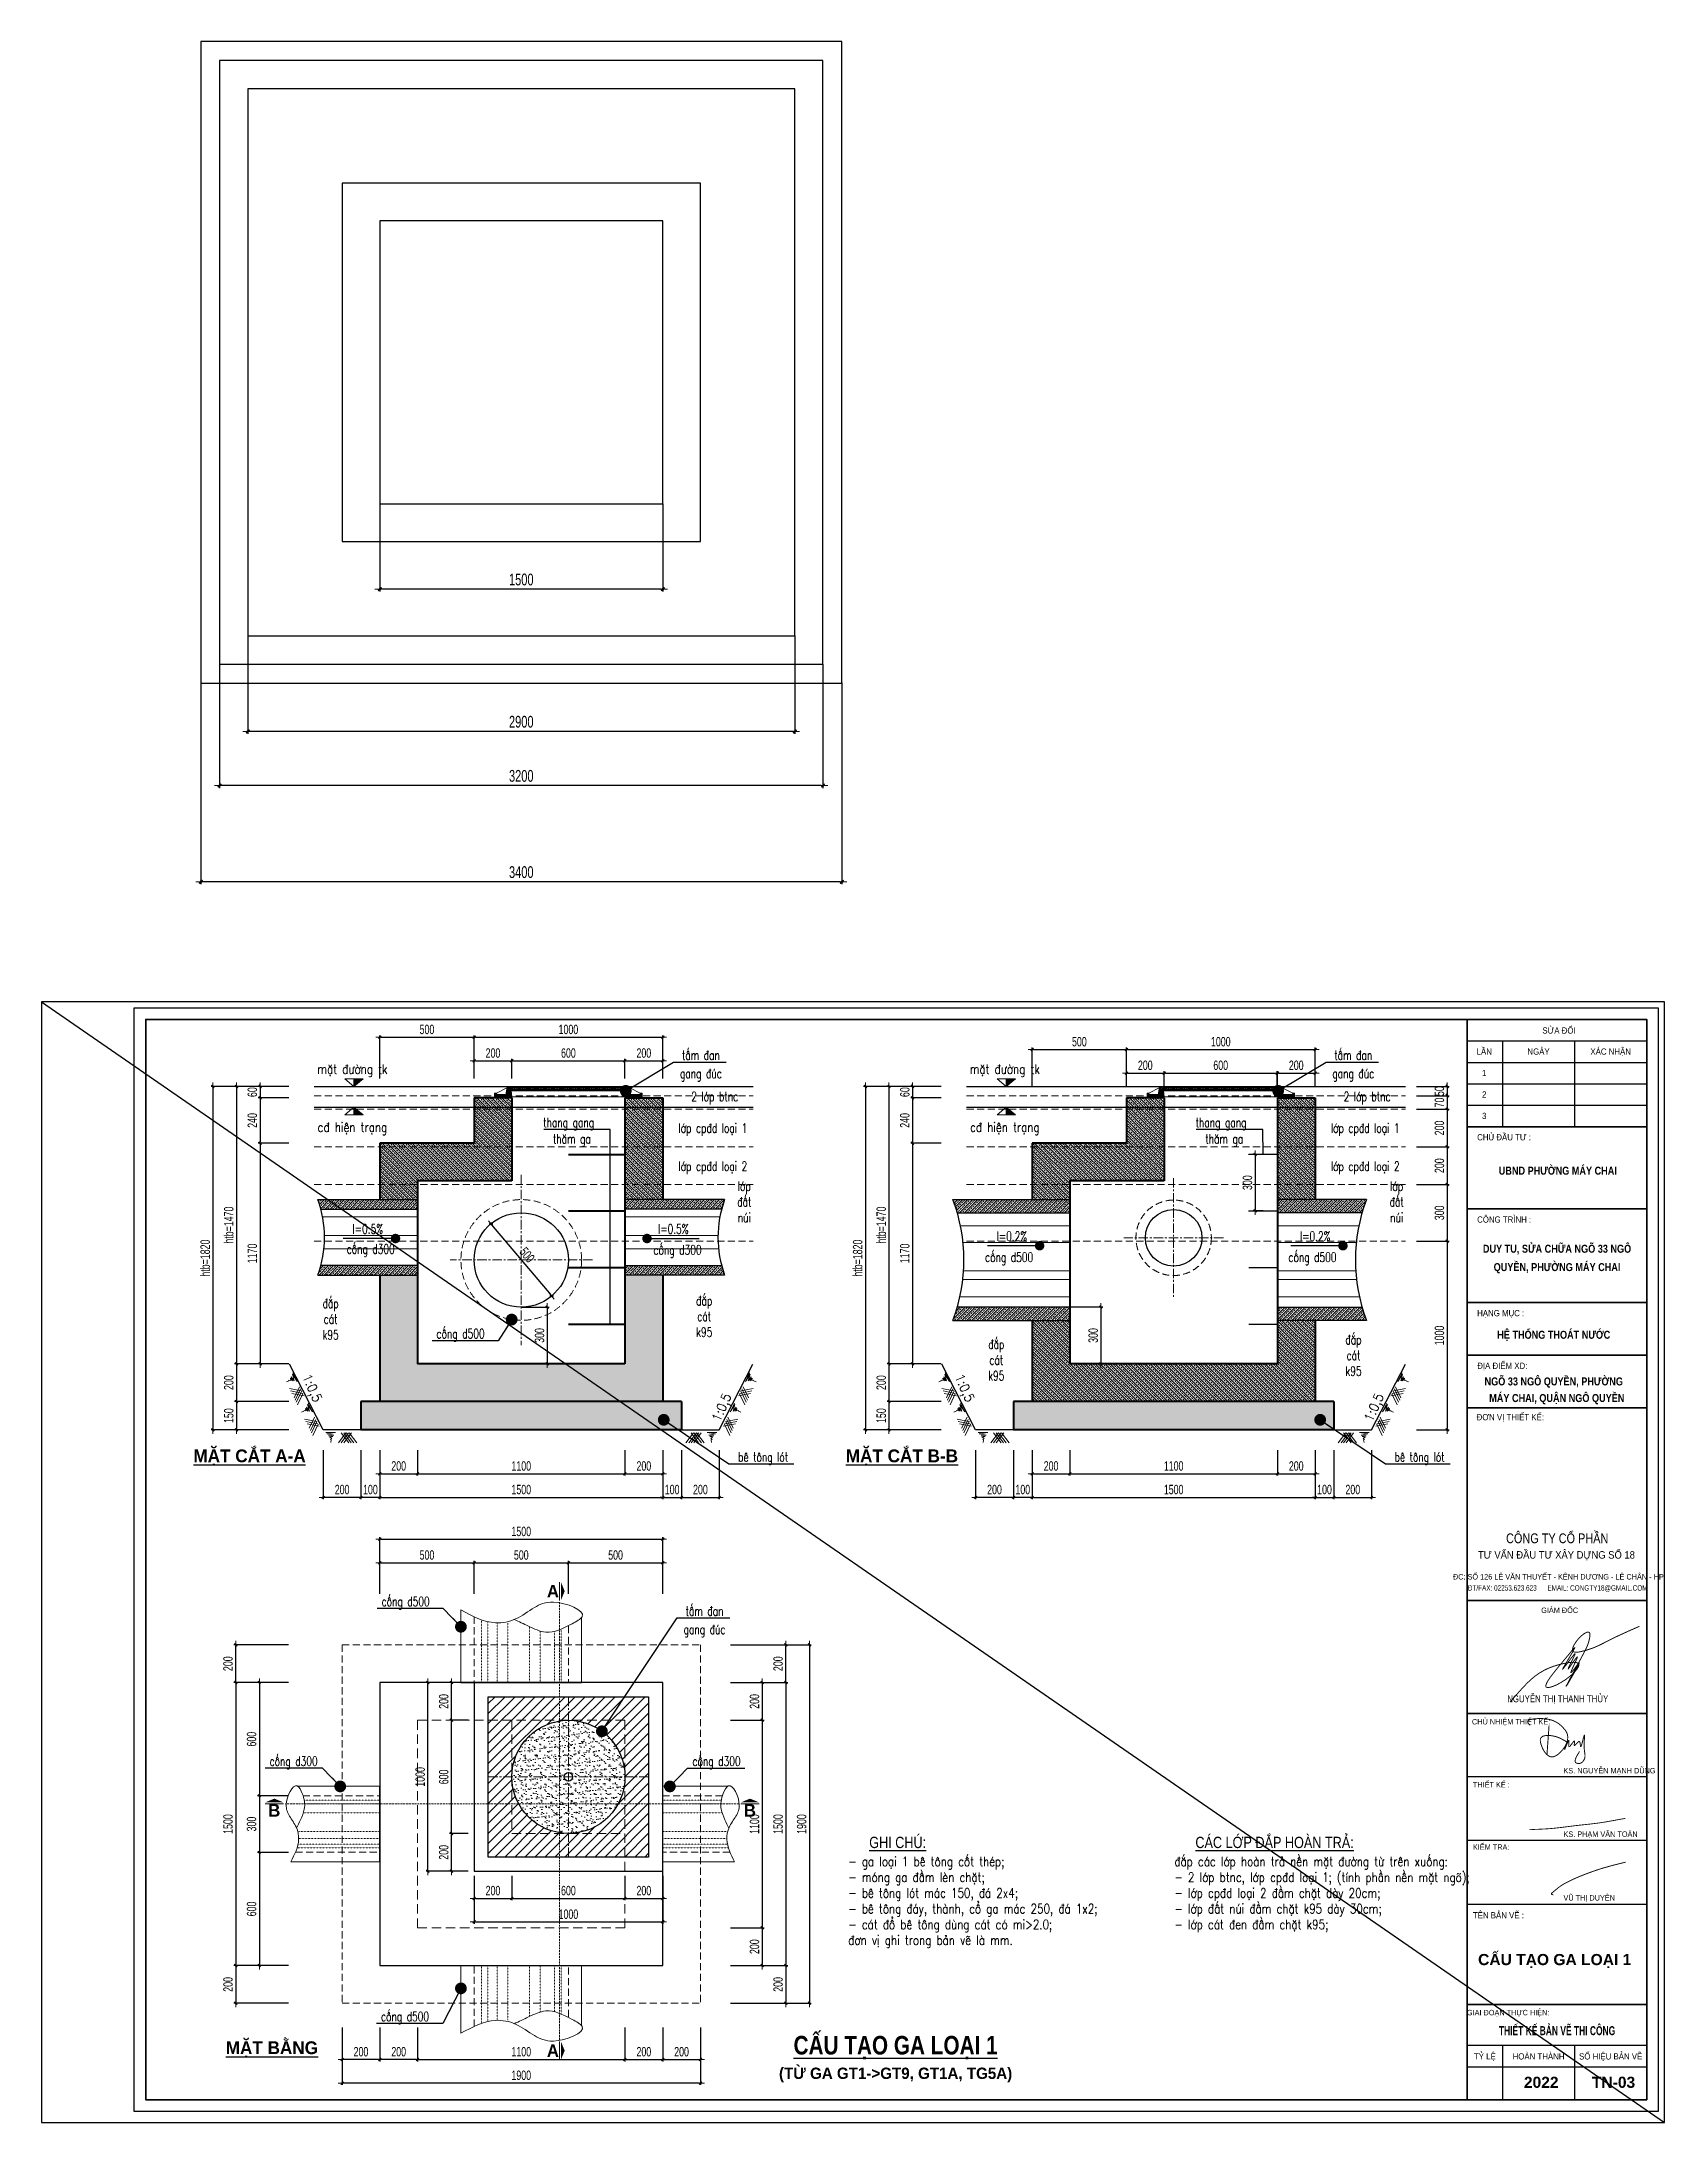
# Model space of a CAD drawing. Header units: inches. Extents: x 144032 to 217447, y 5454 to 57833.
# Drawn here: x 168187 to 176793, y 46803 to 57833 of the extents above; entities that cross this region are included whole.
import ezdxf
from ezdxf.enums import TextEntityAlignment as Align

# ---------------------------------------------------------------- set-up
doc = ezdxf.new("R2010")
doc.units = ezdxf.units.IN
doc.header["$MEASUREMENT"] = 0
for name, pattern in [('ACAD_ISO03W100', [30, 12, -18]), ('CENTERX2', [4, 2.5, -0.5, 0.5, -0.5]), ('HIDDEN', [0.375, 0.25, -0.125])]:
    doc.linetypes.add(name, pattern=pattern)
for name, color, linetype, lineweight in [('2 - Text2', 2, 'Continuous', 20), ('39 - Net manh', 39, 'Continuous', 18), ('BE TONG CONG', 211, 'Continuous', 30), ('hatch', 67, 'Continuous', 9), ('ISO', 153, 'Continuous', 13), ('LC Dim', 8, 'Continuous', 18), ('LC Hatch', 252, 'Continuous', 9), ('LC ISO', 153, 'Continuous', 13), ('LC Khac', 4, 'Continuous', 9), ('LC MANH DUT', 35, 'HIDDEN', 5), ('LC Net dam 1', 30, 'Continuous', 30), ('LC Net dam2', 6, 'Continuous', 40), ('LC Net manh', 9, 'Continuous', 5), ('LC Net thay', 7, 'Continuous', 25), ('LC Text1', 3, 'Continuous', 20), ('LC Text2', 7, 'Continuous', 25), ('net thay', 11, 'Continuous', 20), ('TextThep', 7, 'Continuous', 0), ('THEP', 1, 'Continuous', 35), ('truc', 1, 'CENTERX2', 15)]:
    doc.layers.add(name, color=color, linetype=linetype, lineweight=lineweight)
for name, color, linetype in [('BT7-THAY', 7, 'Continuous'), ('ENTTNTHIETKE1', 2, 'Continuous'), ('GHICHU', 7, 'Continuous'), ('KHUNGTEN', 5, 'Continuous'), ('T.bao', 6, 'Continuous'), ('TXT', 5, 'Continuous')]:
    doc.layers.add(name, color=color, linetype=linetype)
doc.layers.add('KCS_Plotter', color=11, linetype='Continuous', plot=False)
doc.styles.add('EG 1', font='')
doc.styles.add('HOATBIF', font='hoatbif.shx', dxfattribs={"width": 0.7})
doc.styles.add('LC 1', font='')
doc.styles.add('LC 3', font='vnsimli.shx', dxfattribs={"width": 0.75})
doc.styles.add('LC3', font='', dxfattribs={"width": 0.8})
doc.styles.add('RS', font='romans.shx', dxfattribs={"width": 0.75, "bigfont": 'romansvn.shx'})
doc.styles.add('style1', font='')
doc.styles.add('T1', font='Vnsimli.shx', dxfattribs={"width": 0.7})
doc.styles.add('T2', font='', dxfattribs={"width": 0.8})
doc.styles.add('THANG2', font='')
doc.styles.add('VnAvantH-B', font='')
doc.styles.get('EG 1').set_extended_font_data('.VnAvantH', bold=True)
doc.styles.get('LC 1').set_extended_font_data('.VnAvantH', bold=True)
doc.styles.get('LC3').set_extended_font_data('.VnArialH', bold=True)
doc.styles.get('style1').set_extended_font_data('.VnAvantH')
doc.styles.get('T2').set_extended_font_data('.VnArialH')
doc.styles.get('THANG2').set_extended_font_data('.VnHelvetInsH', bold=True)
doc.styles.get('VnAvantH-B').set_extended_font_data('.VnAvantH', bold=True)
doc.dimstyles.new('1-100(1-25)', dxfattribs={"dimscale": 25, "dimtxt": 2.5, "dimasz": 0.35, "dimexe": 0.5, "dimexo": 0, "dimgap": 0.8, "dimtad": 1, "dimdec": 0, "dimzin": 0, "dimdsep": 46, "dimtxsty": 'HOATBIF', "dimblk1": 'DOT', "dimblk2": 'DOT', "dimsah": 1, "dimcen": -1, "dimdle": 1, "dimclrd": 256, "dimclre": 256, "dimclrt": 4, "dimadec": 3, "dimazin": 2, "dimtfac": 0.333333, "dimtdec": 0, "dimtix": 1, "dimtmove": 2, "dimatfit": 3, "dimldrblk": 'DOT', "dimfxl": 1, "dimtvp": 0.833333, "dimtolj": 1, "dimtzin": 0, "dimarcsym": 0})
pattern_1 = [(45, (-19350.5, -13034.408), (-13.2582521, 13.2582521), []), (45, (-19337.242, -13034.408), (-13.2582521, 13.2582521), [9.375, -4.6875])]
pattern_2 = [(135, (-19350.5, -13034.408), (-13.2582521, -13.2582521), []), (135, (-19350.5, -13021.15), (-13.2582521, -13.2582521), [9.375, -4.6875])]
pattern_3 = [(135, (-15891, -13034.408), (-13.2582521, -13.2582521), []), (135, (-15891, -13021.15), (-13.2582521, -13.2582521), [9.375, -4.6875])]
pattern_4 = [(140, (0, 0), (6.275213, 71.726018), [7.5, -82.5]), (85, (0, 0), (-75.219213, -13.875133), [6, -66]), (190.451444, (0.52, 5.98), (-68.944, 57.850885), [6.37402, -70.11421]), (136.1842, (-20, 1e-15), (16.55193, 106.724133), [11.25, -123.75]), (186.635635, (-18.62, 8.89), (-97.41186, 93.466195), [9.561034, -105.171376]), (81.184164, (-20, 1e-15), (-97.41186, 93.466195), [9, -99]), (111, (-15, 10), (40.26189, 59.690705), [7.5, -82.5]), (56, (-15, 10), (-72.515005, 24.331533), [6, -66]), (161.451445, (-11.645, 14.974), (-32.253115, 84.022238), [6.37402, -70.11421]), (127.5, (0, 0), (-33.2893854, 1.2159855), [0, -65.2, 0, -67, 0, -66.25]), (97.5, (0, 0), (-39.441171, 26.306954), [0, -38.2, 0, -63.7, 0, -25.25]), (57.5, (-1e-15, -22.3), (2.255487, 53.3822436), [0, -25, 0, -78, 0, -103.5]), (47.5, (-2e-15, -32.3), (-10.010498, 58.318617), [0, -32.5, 0, -51.8, 0, -73.5])]

msp = doc.modelspace()

# ---------------------------------------------------------------- texts
at = {"layer": 'GHICHU', "color": 0, "style": 'THANG2'}
for s, height, p in [('cÊu t¹o ga lo¹i 1', 59.129, (176211, 47636.2)), ('2022', 59.13, (176139.6, 46985.5)), ('tn-03', 59.13, (176523.2, 46985.5))]:
    msp.add_text(s, height=height, rotation=359.99922, dxfattribs=at).set_placement(p, align=Align.CENTER)
at = {"layer": 'LC Text1', "color": 3, "style": 'LC 3', "width": 0.7}
for s, p in [('tÊm ®an', (171683.7, 52435.1)), ('tÊm ®an', (175143.2, 52435.1)), ('gang ®óc', (171683.7, 52337.6)), ('gang ®óc', (175143.2, 52337.6)), ('2 líp btnc', (171757, 52215.5)), ('2 líp btnc', (175216.5, 52215.5)), ('líp cp®d lo¹i 1', (171747, 52048.5)), ('líp cp®d lo¹i 1', (175206.5, 52048.5)), ('líp cp®d lo¹i 2', (171747, 51846)), ('líp cp®d lo¹i 2', (175206.5, 51846)), ('cèng d300', (169932.6, 51407.6)), ('cèng d300', (171559.4, 51402.6)), ('cèng d500', (173318, 51364)), ('cèng d500', (174926.5, 51364)), ('cèng d500', (170408.8, 50958.6)), ('bª t«ng lãt', (172013.7, 50305.1)), ('bª t«ng lãt', (175494.7, 50305.1)), ('cèng d500', (170117.8, 49538.6)), ('tÊm ®an', (171703, 49488.5)), ('gang ®óc', (171703, 49391)), ('cèng d300', (169523.8, 48692.1)), ('cèng d300', (171766.2, 48692.1)), ('cèng d500', (170114.8, 47339.1))]:
    msp.add_text(s, height=50, dxfattribs=at).set_placement(p, align=Align.CENTER)
for s, p in [('thang gang', (170847.4, 52078.2)), ('thang gang', (174306.9, 52078.2)), ('th¨m ga', (170899, 51991.3)), ('th¨m ga', (174358.5, 51991.3)), ('I=0.5%%%', (169836, 51513.6)), ('I=0.5%%%', (171456, 51513.6)), ('I=0.2%%%', (173251.4, 51475.1)), ('I=0.2%%%', (174859.9, 51475.1))]:
    msp.add_text(s, height=50, dxfattribs=at).set_placement(p)
at = {"layer": 'LC Text1', "linetype": 'Continuous', "style": 'RS', "width": 0.9}
for rotation, p in [(294.1792, (169568.7, 50756)), (294.1792, (173028.2, 50756)), (65.8208, (171784.1, 50512.6)), (65.8208, (175243.6, 50512.6))]:
    msp.add_text('1:0,5', height=50, rotation=rotation, dxfattribs=at).set_placement(p)
at = {"layer": 'LC Text1', "color": 3, "char_height": 50, "width": 93.833, "attachment_point": 2, "style": 'LC 3'}
for s, insert in [('{\\W0.7;líp ®Êt nói}', (171913.8, 51790.5)), ('{\\W0.7;líp ®Êt nói}', (175373.3, 51790.5)), ('{\\W0.7;®¾p c¸t k95}', (169720.1, 51169.5)), ('{\\W0.7;®¾p c¸t k95}', (171701.1, 51183.5)), ('{\\W0.7;®¾p c¸t k95}', (173250.1, 50952.5)), ('{\\W0.7;®¾p c¸t k95}', (175144.1, 50977))]:
    msp.add_mtext(s, dxfattribs=dict(at, insert=insert))
at = {"layer": 'LC Text1', "color": 3, "char_height": 50.002, "attachment_point": 1, "rotation": 359.99922, "style": 'LC 3'}
for s, insert, width in [('{\\W0.8;- ga lo¹i 1 bª t«ng cèt thÐp;\\P- mãng ga ®Çm lÌn chÆt;\\P- bª t«ng lãt m¸c 150, ®¸ 2x4;\\P- bª t«ng ®¸y, thµnh, cæ ga m¸c 250, ®¸ 1x2;\\P- c¸t ®æ bª t«ng dïng c¸t cã mi>2.0;\\P®¬n vÞ ghi trong b¶n vÏ lµ mm.}', (172465, 48210.5), 1841.601), ('{\\W0.8;®¾p c¸c líp hoµn tr¶ nÒn mÆt ®\xadêng tõ trªn xuèng:\\P- 2 líp btnc, líp cp®d lo¹i 1; (tÝnh phÇn nÒn mÆt ngâ);\\P- líp cp®d lo¹i 2 ®Çm chÆt dµy 20cm;\\P- líp ®Êt nói ®Çm chÆt k95 dµy 30cm;\\P- líp c¸t ®en ®Çm chÆt k95;}', (174194.5, 48210.5), 1507.031)]:
    msp.add_mtext(s, dxfattribs=dict(at, insert=insert, width=width))
at = {"layer": 'LC Text2', "style": 'T2', "width": 0.8}
for s, p in [('%%Ughi chó:', (172576.2, 48256.7)), ('%%Uc¸c líp ®¾p hoµn tr¶:', (174305.7, 48256.7))]:
    msp.add_text(s, height=60.002, rotation=359.99922, dxfattribs=at).set_placement(p)

# ---------------------------------------------------------------- blocks, each defined once
blk = doc.blocks.new('*U224')
at = {"layer": '39 - Net manh', "elevation": 0}
for points in [[(-41, 25), (-82, -27)], [(-26, 25), (-66, -27)], [(-54, 25), (-14, -27)], [(-13, 25), (-53, -27)], [(0, 25), (-40, -27)], [(-39, 25), (1, -27)], [(-25, 25), (15, -27)], [(82, 27), (82, 27), (31, 27), (76, 21), (40, 14), (67, 10), (45, 7), (62, 2), (50, -2), (57, -9), (53, -12), (55, -25)]]:
    blk.add_lwpolyline(points, dxfattribs=at)
blk = doc.blocks.new('*U223')
at = {"layer": 'LC MANH DUT', "color": 0, "linetype": 'ByBlock', "lineweight": -2, "transparency": 16777216}
for p in [(0, 0), (180, 0)]:
    blk.add_blockref('*U224', p, dxfattribs=at)
blk = doc.blocks.new('*U225')
at = {"layer": '39 - Net manh', "elevation": 0}
for points in [[(-41, 25), (-82, -27)], [(-26, 25), (-66, -27)], [(-54, 25), (-14, -27)], [(-13, 25), (-53, -27)], [(0, 25), (-40, -27)], [(-39, 25), (1, -27)], [(-25, 25), (15, -27)], [(82, 27), (82, 27), (31, 27), (76, 21), (40, 14), (67, 10), (45, 7), (62, 2), (50, -2), (57, -9), (53, -12), (55, -25)]]:
    blk.add_lwpolyline(points, dxfattribs=at)
blk = doc.blocks.new('*U226')
at = {"layer": '39 - Net manh', "color": 0, "linetype": 'ByBlock', "lineweight": -2, "transparency": 16777216}
blk.add_blockref('*U225', (0, 0), dxfattribs=at)
blk = doc.blocks.new('*U220')
at = {"layer": '39 - Net manh', "elevation": 0}
for points in [[(-41, 25), (-82, -27)], [(-26, 25), (-66, -27)], [(-54, 25), (-14, -27)], [(-13, 25), (-53, -27)], [(0, 25), (-40, -27)], [(-39, 25), (1, -27)], [(-25, 25), (15, -27)], [(82, 27), (82, 27), (31, 27), (76, 21), (40, 14), (67, 10), (45, 7), (62, 2), (50, -2), (57, -9), (53, -12), (55, -25)]]:
    blk.add_lwpolyline(points, dxfattribs=at)
blk = doc.blocks.new('*U227')
at = {"layer": 'LC MANH DUT', "color": 0, "linetype": 'ByBlock', "lineweight": -2, "transparency": 16777216}
for p in [(0, 0), (180, 0)]:
    blk.add_blockref('*U220', p, dxfattribs=at)
blk = doc.blocks.new('*U221')
at = {"layer": '39 - Net manh', "elevation": 0}
for points in [[(-41, 25), (-82, -27)], [(-26, 25), (-66, -27)], [(-54, 25), (-14, -27)], [(-13, 25), (-53, -27)], [(0, 25), (-40, -27)], [(-39, 25), (1, -27)], [(-25, 25), (15, -27)], [(82, 27), (82, 27), (31, 27), (76, 21), (40, 14), (67, 10), (45, 7), (62, 2), (50, -2), (57, -9), (53, -12), (55, -25)]]:
    blk.add_lwpolyline(points, dxfattribs=at)
blk = doc.blocks.new('*U222')
at = {"layer": '39 - Net manh', "color": 0, "linetype": 'ByBlock', "lineweight": -2, "transparency": 16777216}
blk.add_blockref('*U221', (0, 0), dxfattribs=at)
blk = doc.blocks.new('DOT')
at = {"layer": 'LC Dim'}
blk.add_line((-3, 0), (3, 0), dxfattribs=at)
at = {"layer": 'LC Dim', "color": 4}
blk.add_line((-1, -1), (1, 1), dxfattribs=at)
blk.add_lwpolyline([(0.5, 1), (-1, -0.5), (-0.5, -1), (1, 0.5)], close=True, dxfattribs=at)
blk = doc.blocks.new('*D277')
at = {"layer": 'Defpoints', "color": 0, "transparency": 16777216}
for p in [(170180.99998, 47305), (171280.99998, 47305), (171280.99998, 47136)]:
    blk.add_point(p, dxfattribs=at)
at = {"layer": 'LC Dim', "lineweight": -2, "transparency": 16777216}
for p, q in [((170180.99998, 47305), (170180.99998, 47126)), ((171280.99998, 47305), (171280.99998, 47126)), ((170187.99998, 47136), (171273.99998, 47136))]:
    blk.add_line(p, q, dxfattribs=at)
at = {"layer": 'LC Dim', "lineweight": -2, "transparency": 16777216, "xscale": 7, "yscale": 7, "zscale": 7, "rotation": 180}
blk.add_blockref('DOT', (170180.99998, 47136), dxfattribs=at)
at = {"layer": 'LC Dim', "lineweight": -2, "transparency": 16777216, "xscale": 7, "yscale": 7, "zscale": 7}
blk.add_blockref('DOT', (171280.99998, 47136), dxfattribs=at)
at = {"layer": 'LC Dim', "color": 4, "transparency": 16777216, "insert": (170730.99998, 47177), "char_height": 50, "attachment_point": 5, "style": 'HOATBIF'}
blk.add_mtext('\\A1;1100', dxfattribs=at)
blk = doc.blocks.new('_Dot')
at = {"color": 0, "linetype": 'ByBlock', "lineweight": -2}
blk.add_line((-0.5, 0), (-1, 0), dxfattribs=at)
at = {"color": 0, "linetype": 'ByBlock', "const_width": 0.5}
blk.add_lwpolyline([(-0.25, 0, 1), (0.25, 0, 1)], format="xyb", close=True, dxfattribs=at)
blk = doc.blocks.new('*D278')
at = {"layer": 'Defpoints', "color": 0, "transparency": 16777216}
for p in [(171280.99998, 47305), (171480.99998, 47305), (171480.99998, 47136)]:
    blk.add_point(p, dxfattribs=at)
at = {"layer": 'LC Dim', "lineweight": -2, "transparency": 16777216}
for p, q in [((171280.99998, 47305), (171280.99998, 47126)), ((171480.99998, 47305), (171480.99998, 47126)), ((171287.99998, 47136), (171473.99998, 47136))]:
    blk.add_line(p, q, dxfattribs=at)
at = {"layer": 'LC Dim', "lineweight": -2, "transparency": 16777216, "xscale": 7, "yscale": 7, "zscale": 7, "rotation": 180}
blk.add_blockref('DOT', (171280.99998, 47136), dxfattribs=at)
at = {"layer": 'LC Dim', "lineweight": -2, "transparency": 16777216, "xscale": 7, "yscale": 7, "zscale": 7}
blk.add_blockref('DOT', (171480.99998, 47136), dxfattribs=at)
at = {"layer": 'LC Dim', "color": 4, "transparency": 16777216, "insert": (171380.99998, 47177), "char_height": 50, "attachment_point": 5, "style": 'HOATBIF'}
blk.add_mtext('\\A1;200', dxfattribs=at)
blk = doc.blocks.new('*D279')
at = {"layer": 'Defpoints', "color": 0, "transparency": 16777216}
for p in [(169980.99998, 47305), (170180.99998, 47305), (169980.99998, 47136)]:
    blk.add_point(p, dxfattribs=at)
at = {"layer": 'LC Dim', "lineweight": -2, "transparency": 16777216}
for p, q in [((169980.99998, 47305), (169980.99998, 47126)), ((170180.99998, 47305), (170180.99998, 47126)), ((170173.99998, 47136), (169987.99998, 47136))]:
    blk.add_line(p, q, dxfattribs=at)
at = {"layer": 'LC Dim', "lineweight": -2, "transparency": 16777216, "xscale": 7, "yscale": 7, "zscale": 7, "rotation": 180}
blk.add_blockref('DOT', (169980.99998, 47136), dxfattribs=at)
at = {"layer": 'LC Dim', "lineweight": -2, "transparency": 16777216, "xscale": 7, "yscale": 7, "zscale": 7}
blk.add_blockref('DOT', (170180.99998, 47136), dxfattribs=at)
at = {"layer": 'LC Dim', "color": 4, "transparency": 16777216, "insert": (170080.99998, 47177), "char_height": 50, "attachment_point": 5, "style": 'HOATBIF'}
blk.add_mtext('\\A1;200', dxfattribs=at)
blk = doc.blocks.new('*D280')
at = {"layer": 'Defpoints', "color": 0, "transparency": 16777216}
for p in [(169780.99998, 47305), (171680.99998, 47305), (169780.99998, 47011)]:
    blk.add_point(p, dxfattribs=at)
at = {"layer": 'LC Dim', "lineweight": -2, "transparency": 16777216}
for p, q in [((169780.99998, 47305), (169780.99998, 47001)), ((171680.99998, 47305), (171680.99998, 47001)), ((171673.99998, 47011), (169787.99998, 47011))]:
    blk.add_line(p, q, dxfattribs=at)
at = {"layer": 'LC Dim', "lineweight": -2, "transparency": 16777216, "xscale": 7, "yscale": 7, "zscale": 7, "rotation": 180}
blk.add_blockref('DOT', (169780.99998, 47011), dxfattribs=at)
at = {"layer": 'LC Dim', "lineweight": -2, "transparency": 16777216, "xscale": 7, "yscale": 7, "zscale": 7}
blk.add_blockref('DOT', (171680.99998, 47011), dxfattribs=at)
at = {"layer": 'LC Dim', "color": 4, "transparency": 16777216, "insert": (170730.99998, 47052), "char_height": 50, "attachment_point": 5, "style": 'HOATBIF'}
blk.add_mtext('\\A1;1900', dxfattribs=at)
blk = doc.blocks.new('*D281')
at = {"layer": 'Defpoints', "color": 0, "transparency": 16777216}
for p in [(170480.99998, 49769), (169980.99998, 49604.5), (170480.99998, 49604.5)]:
    blk.add_point(p, dxfattribs=at)
at = {"layer": 'LC Dim', "lineweight": -2, "transparency": 16777216}
for p, q in [((169980.99998, 49604.5), (169980.99998, 49779)), ((169987.99998, 49769), (170473.99998, 49769)), ((170480.99998, 49604.5), (170480.99998, 49779))]:
    blk.add_line(p, q, dxfattribs=at)
at = {"layer": 'LC Dim', "lineweight": -2, "transparency": 16777216, "xscale": 7, "yscale": 7, "zscale": 7, "rotation": 180}
blk.add_blockref('DOT', (169980.99998, 49769), dxfattribs=at)
at = {"layer": 'LC Dim', "lineweight": -2, "transparency": 16777216, "xscale": 7, "yscale": 7, "zscale": 7}
blk.add_blockref('DOT', (170480.99998, 49769), dxfattribs=at)
at = {"layer": 'LC Dim', "color": 4, "transparency": 16777216, "insert": (170230.99998, 49810), "char_height": 50, "attachment_point": 5, "style": 'HOATBIF'}
blk.add_mtext('\\A1;500', dxfattribs=at)
blk = doc.blocks.new('*D282')
at = {"layer": 'Defpoints', "color": 0, "transparency": 16777216}
for p in [(170980.99996, 49769), (170480.99998, 49604.5), (170980.99996, 49604.5)]:
    blk.add_point(p, dxfattribs=at)
at = {"layer": 'LC Dim', "lineweight": -2, "transparency": 16777216}
for p, q in [((170480.99998, 49604.5), (170480.99998, 49779)), ((170487.99998, 49769), (170973.99996, 49769)), ((170980.99996, 49604.5), (170980.99996, 49779))]:
    blk.add_line(p, q, dxfattribs=at)
at = {"layer": 'LC Dim', "lineweight": -2, "transparency": 16777216, "xscale": 7, "yscale": 7, "zscale": 7, "rotation": 180}
blk.add_blockref('DOT', (170480.99998, 49769), dxfattribs=at)
at = {"layer": 'LC Dim', "lineweight": -2, "transparency": 16777216, "xscale": 7, "yscale": 7, "zscale": 7}
blk.add_blockref('DOT', (170980.99996, 49769), dxfattribs=at)
at = {"layer": 'LC Dim', "color": 4, "transparency": 16777216, "insert": (170730.99997, 49810), "char_height": 50, "attachment_point": 5, "style": 'HOATBIF'}
blk.add_mtext('\\A1;500', dxfattribs=at)
blk = doc.blocks.new('*D283')
at = {"layer": 'Defpoints', "color": 0, "transparency": 16777216}
for p in [(171480.99998, 49769), (170980.99996, 49604.5), (171480.99998, 49604.5)]:
    blk.add_point(p, dxfattribs=at)
at = {"layer": 'LC Dim', "lineweight": -2, "transparency": 16777216}
for p, q in [((170980.99996, 49604.5), (170980.99996, 49779)), ((170987.99996, 49769), (171473.99998, 49769)), ((171480.99998, 49604.5), (171480.99998, 49779))]:
    blk.add_line(p, q, dxfattribs=at)
at = {"layer": 'LC Dim', "lineweight": -2, "transparency": 16777216, "xscale": 7, "yscale": 7, "zscale": 7, "rotation": 180}
blk.add_blockref('DOT', (170980.99996, 49769), dxfattribs=at)
at = {"layer": 'LC Dim', "lineweight": -2, "transparency": 16777216, "xscale": 7, "yscale": 7, "zscale": 7}
blk.add_blockref('DOT', (171480.99998, 49769), dxfattribs=at)
at = {"layer": 'LC Dim', "color": 4, "transparency": 16777216, "insert": (171230.99997, 49810), "char_height": 50, "attachment_point": 5, "style": 'HOATBIF'}
blk.add_mtext('\\A1;500', dxfattribs=at)
blk = doc.blocks.new('*D284')
at = {"layer": 'Defpoints', "color": 0, "transparency": 16777216}
for p in [(171480.99998, 49894), (169980.99998, 49604.5), (171480.99998, 49604.5)]:
    blk.add_point(p, dxfattribs=at)
at = {"layer": 'LC Dim', "lineweight": -2, "transparency": 16777216}
for p, q in [((169980.99998, 49604.5), (169980.99998, 49904)), ((169987.99998, 49894), (171473.99998, 49894)), ((171480.99998, 49604.5), (171480.99998, 49904))]:
    blk.add_line(p, q, dxfattribs=at)
at = {"layer": 'LC Dim', "lineweight": -2, "transparency": 16777216, "xscale": 7, "yscale": 7, "zscale": 7, "rotation": 180}
blk.add_blockref('DOT', (169980.99998, 49894), dxfattribs=at)
at = {"layer": 'LC Dim', "lineweight": -2, "transparency": 16777216, "xscale": 7, "yscale": 7, "zscale": 7}
blk.add_blockref('DOT', (171480.99998, 49894), dxfattribs=at)
at = {"layer": 'LC Dim', "color": 4, "transparency": 16777216, "insert": (170730.99998, 49935), "char_height": 50, "attachment_point": 5, "style": 'HOATBIF'}
blk.add_mtext('\\A1;1500', dxfattribs=at)
blk = doc.blocks.new('*D285')
at = {"layer": 'Defpoints', "color": 0, "transparency": 16777216}
for p in [(169496, 49134), (169342, 48534), (169496, 48534)]:
    blk.add_point(p, dxfattribs=at)
at = {"layer": 'LC Dim', "lineweight": -2, "transparency": 16777216}
for p, q in [((169496, 49134), (169332, 49134)), ((169342, 49127), (169342, 48541)), ((169496, 48534), (169332, 48534))]:
    blk.add_line(p, q, dxfattribs=at)
at = {"layer": 'LC Dim', "lineweight": -2, "transparency": 16777216, "xscale": 7, "yscale": 7, "zscale": 7}
for p, rotation in [((169342, 49134), 90), ((169342, 48534), 270)]:
    blk.add_blockref('DOT', p, dxfattribs=dict(at, rotation=rotation))
at = {"layer": 'LC Dim', "color": 4, "transparency": 16777216, "insert": (169301, 48834), "char_height": 50, "attachment_point": 5, "rotation": 90, "style": 'HOATBIF'}
blk.add_mtext('\\A1;600', dxfattribs=at)
blk = doc.blocks.new('*D286')
at = {"layer": 'Defpoints', "color": 0, "transparency": 16777216}
for p in [(169496, 48534), (169342, 48234), (169496, 48234)]:
    blk.add_point(p, dxfattribs=at)
at = {"layer": 'LC Dim', "lineweight": -2, "transparency": 16777216}
for p, q in [((169496, 48534), (169332, 48534)), ((169342, 48527), (169342, 48241)), ((169496, 48234), (169332, 48234))]:
    blk.add_line(p, q, dxfattribs=at)
at = {"layer": 'LC Dim', "lineweight": -2, "transparency": 16777216, "xscale": 7, "yscale": 7, "zscale": 7}
for p, rotation in [((169342, 48534), 90), ((169342, 48234), 270)]:
    blk.add_blockref('DOT', p, dxfattribs=dict(at, rotation=rotation))
at = {"layer": 'LC Dim', "color": 4, "transparency": 16777216, "insert": (169301, 48384), "char_height": 50, "attachment_point": 5, "rotation": 90, "style": 'HOATBIF'}
blk.add_mtext('\\A1;300', dxfattribs=at)
blk = doc.blocks.new('*D287')
at = {"layer": 'Defpoints', "color": 0, "transparency": 16777216}
for p in [(169496, 48234), (169342, 47634), (169496, 47634)]:
    blk.add_point(p, dxfattribs=at)
at = {"layer": 'LC Dim', "lineweight": -2, "transparency": 16777216}
for p, q in [((169496, 48234), (169332, 48234)), ((169342, 48227), (169342, 47641)), ((169496, 47634), (169332, 47634))]:
    blk.add_line(p, q, dxfattribs=at)
at = {"layer": 'LC Dim', "lineweight": -2, "transparency": 16777216, "xscale": 7, "yscale": 7, "zscale": 7}
for p, rotation in [((169342, 48234), 90), ((169342, 47634), 270)]:
    blk.add_blockref('DOT', p, dxfattribs=dict(at, rotation=rotation))
at = {"layer": 'LC Dim', "color": 4, "transparency": 16777216, "insert": (169301, 47934), "char_height": 50, "attachment_point": 5, "rotation": 90, "style": 'HOATBIF'}
blk.add_mtext('\\A1;600', dxfattribs=at)
blk = doc.blocks.new('*D288')
at = {"layer": 'Defpoints', "color": 0, "transparency": 16777216}
for p in [(169496, 49134), (169217, 47634), (169496, 47634)]:
    blk.add_point(p, dxfattribs=at)
at = {"layer": 'LC Dim', "lineweight": -2, "transparency": 16777216}
for p, q in [((169496, 49134), (169207, 49134)), ((169217, 49127), (169217, 47641)), ((169496, 47634), (169207, 47634))]:
    blk.add_line(p, q, dxfattribs=at)
at = {"layer": 'LC Dim', "lineweight": -2, "transparency": 16777216, "xscale": 7, "yscale": 7, "zscale": 7}
for p, rotation in [((169217, 49134), 90), ((169217, 47634), 270)]:
    blk.add_blockref('DOT', p, dxfattribs=dict(at, rotation=rotation))
at = {"layer": 'LC Dim', "color": 4, "transparency": 16777216, "insert": (169176, 48384), "char_height": 50, "attachment_point": 5, "rotation": 90, "style": 'HOATBIF'}
blk.add_mtext('\\A1;1500', dxfattribs=at)
blk = doc.blocks.new('*D289')
at = {"layer": 'Defpoints', "color": 0, "transparency": 16777216}
for p in [(169217, 49334), (169496, 49334), (169496, 49134)]:
    blk.add_point(p, dxfattribs=at)
at = {"layer": 'LC Dim', "lineweight": -2, "transparency": 16777216}
for p, q in [((169496, 49334), (169207, 49334)), ((169217, 49141), (169217, 49327)), ((169496, 49134), (169207, 49134))]:
    blk.add_line(p, q, dxfattribs=at)
at = {"layer": 'LC Dim', "lineweight": -2, "transparency": 16777216, "xscale": 7, "yscale": 7, "zscale": 7}
for p, rotation in [((169217, 49334), 90), ((169217, 49134), 270)]:
    blk.add_blockref('DOT', p, dxfattribs=dict(at, rotation=rotation))
at = {"layer": 'LC Dim', "color": 4, "transparency": 16777216, "insert": (169176, 49234), "char_height": 50, "attachment_point": 5, "rotation": 90, "style": 'HOATBIF'}
blk.add_mtext('\\A1;200', dxfattribs=at)
blk = doc.blocks.new('*D290')
at = {"layer": 'Defpoints', "color": 0, "transparency": 16777216}
for p in [(169496, 47634), (169217, 47434), (169496, 47434)]:
    blk.add_point(p, dxfattribs=at)
at = {"layer": 'LC Dim', "lineweight": -2, "transparency": 16777216}
for p, q in [((169496, 47634), (169207, 47634)), ((169217, 47627), (169217, 47441)), ((169496, 47434), (169207, 47434))]:
    blk.add_line(p, q, dxfattribs=at)
at = {"layer": 'LC Dim', "lineweight": -2, "transparency": 16777216, "xscale": 7, "yscale": 7, "zscale": 7}
for p, rotation in [((169217, 47634), 90), ((169217, 47434), 270)]:
    blk.add_blockref('DOT', p, dxfattribs=dict(at, rotation=rotation))
at = {"layer": 'LC Dim', "color": 4, "transparency": 16777216, "insert": (169176, 47534), "char_height": 50, "attachment_point": 5, "rotation": 90, "style": 'HOATBIF'}
blk.add_mtext('\\A1;200', dxfattribs=at)
blk = doc.blocks.new('*D291')
at = {"layer": 'Defpoints', "color": 0, "transparency": 16777216}
for p in [(170361, 48334), (170450, 48334), (170450, 48134)]:
    blk.add_point(p, dxfattribs=at)
at = {"layer": 'LC Dim', "lineweight": -2, "transparency": 16777216}
for p, q in [((170450, 48334), (170351, 48334)), ((170361, 48141), (170361, 48327)), ((170450, 48134), (170351, 48134))]:
    blk.add_line(p, q, dxfattribs=at)
at = {"layer": 'LC Dim', "lineweight": -2, "transparency": 16777216, "xscale": 7, "yscale": 7, "zscale": 7}
for p, rotation in [((170361, 48334), 90), ((170361, 48134), 270)]:
    blk.add_blockref('DOT', p, dxfattribs=dict(at, rotation=rotation))
at = {"layer": 'LC Dim', "color": 4, "transparency": 16777216, "insert": (170320, 48234), "char_height": 50, "attachment_point": 5, "rotation": 90, "style": 'HOATBIF'}
blk.add_mtext('\\A1;200', dxfattribs=at)
blk = doc.blocks.new('*D292')
at = {"layer": 'Defpoints', "color": 0, "transparency": 16777216}
for p in [(170361, 48934), (170450, 48934), (170450, 48334)]:
    blk.add_point(p, dxfattribs=at)
at = {"layer": 'LC Dim', "lineweight": -2, "transparency": 16777216}
for p, q in [((170450, 48934), (170351, 48934)), ((170361, 48341), (170361, 48927)), ((170450, 48334), (170351, 48334))]:
    blk.add_line(p, q, dxfattribs=at)
at = {"layer": 'LC Dim', "lineweight": -2, "transparency": 16777216, "xscale": 7, "yscale": 7, "zscale": 7}
for p, rotation in [((170361, 48934), 90), ((170361, 48334), 270)]:
    blk.add_blockref('DOT', p, dxfattribs=dict(at, rotation=rotation))
at = {"layer": 'LC Dim', "color": 4, "transparency": 16777216, "insert": (170320, 48634), "char_height": 50, "attachment_point": 5, "rotation": 90, "style": 'HOATBIF'}
blk.add_mtext('\\A1;600', dxfattribs=at)
blk = doc.blocks.new('*D293')
at = {"layer": 'Defpoints', "color": 0, "transparency": 16777216}
for p in [(170361, 49134), (170450, 49134), (170450, 48934)]:
    blk.add_point(p, dxfattribs=at)
at = {"layer": 'LC Dim', "lineweight": -2, "transparency": 16777216}
for p, q in [((170450, 49134), (170351, 49134)), ((170361, 48941), (170361, 49127)), ((170450, 48934), (170351, 48934))]:
    blk.add_line(p, q, dxfattribs=at)
at = {"layer": 'LC Dim', "lineweight": -2, "transparency": 16777216, "xscale": 7, "yscale": 7, "zscale": 7}
for p, rotation in [((170361, 49134), 90), ((170361, 48934), 270)]:
    blk.add_blockref('DOT', p, dxfattribs=dict(at, rotation=rotation))
at = {"layer": 'LC Dim', "color": 4, "transparency": 16777216, "insert": (170320, 49034), "char_height": 50, "attachment_point": 5, "rotation": 90, "style": 'HOATBIF'}
blk.add_mtext('\\A1;200', dxfattribs=at)
blk = doc.blocks.new('*D294')
at = {"layer": 'Defpoints', "color": 0, "transparency": 16777216}
for p in [(170236, 49134), (170450, 49134), (170450, 48134)]:
    blk.add_point(p, dxfattribs=at)
at = {"layer": 'LC Dim', "lineweight": -2, "transparency": 16777216}
for p, q in [((170450, 49134), (170226, 49134)), ((170236, 48141), (170236, 49127)), ((170450, 48134), (170226, 48134))]:
    blk.add_line(p, q, dxfattribs=at)
at = {"layer": 'LC Dim', "lineweight": -2, "transparency": 16777216, "xscale": 7, "yscale": 7, "zscale": 7}
for p, rotation in [((170236, 49134), 90), ((170236, 48134), 270)]:
    blk.add_blockref('DOT', p, dxfattribs=dict(at, rotation=rotation))
at = {"layer": 'LC Dim', "color": 4, "transparency": 16777216, "insert": (170195, 48634), "char_height": 50, "attachment_point": 5, "rotation": 90, "style": 'HOATBIF'}
blk.add_mtext('\\A1;1000', dxfattribs=at)
blk = doc.blocks.new('*D295')
at = {"layer": 'Defpoints', "color": 0, "transparency": 16777216}
for p in [(170480.99998, 48110), (170680.99998, 48110), (170680.99998, 47990)]:
    blk.add_point(p, dxfattribs=at)
at = {"layer": 'LC Dim', "lineweight": -2, "transparency": 16777216}
for p, q in [((170480.99998, 48110), (170480.99998, 47980)), ((170680.99998, 48110), (170680.99998, 47980)), ((170487.99998, 47990), (170673.99998, 47990))]:
    blk.add_line(p, q, dxfattribs=at)
at = {"layer": 'LC Dim', "lineweight": -2, "transparency": 16777216, "xscale": 7, "yscale": 7, "zscale": 7, "rotation": 180}
blk.add_blockref('DOT', (170480.99998, 47990), dxfattribs=at)
at = {"layer": 'LC Dim', "lineweight": -2, "transparency": 16777216, "xscale": 7, "yscale": 7, "zscale": 7}
blk.add_blockref('DOT', (170680.99998, 47990), dxfattribs=at)
at = {"layer": 'LC Dim', "color": 4, "transparency": 16777216, "insert": (170580.99998, 48031), "char_height": 50, "attachment_point": 5, "style": 'HOATBIF'}
blk.add_mtext('\\A1;200', dxfattribs=at)
blk = doc.blocks.new('*D296')
at = {"layer": 'Defpoints', "color": 0, "transparency": 16777216}
for p in [(170680.99998, 48110), (171280.99998, 48110), (171280.99998, 47990)]:
    blk.add_point(p, dxfattribs=at)
at = {"layer": 'LC Dim', "lineweight": -2, "transparency": 16777216}
for p, q in [((170680.99998, 48110), (170680.99998, 47980)), ((171280.99998, 48110), (171280.99998, 47980)), ((170687.99998, 47990), (171273.99998, 47990))]:
    blk.add_line(p, q, dxfattribs=at)
at = {"layer": 'LC Dim', "lineweight": -2, "transparency": 16777216, "xscale": 7, "yscale": 7, "zscale": 7, "rotation": 180}
blk.add_blockref('DOT', (170680.99998, 47990), dxfattribs=at)
at = {"layer": 'LC Dim', "lineweight": -2, "transparency": 16777216, "xscale": 7, "yscale": 7, "zscale": 7}
blk.add_blockref('DOT', (171280.99998, 47990), dxfattribs=at)
at = {"layer": 'LC Dim', "color": 4, "transparency": 16777216, "insert": (170980.99998, 48031), "char_height": 50, "attachment_point": 5, "style": 'HOATBIF'}
blk.add_mtext('\\A1;600', dxfattribs=at)
blk = doc.blocks.new('*D297')
at = {"layer": 'Defpoints', "color": 0, "transparency": 16777216}
for p in [(171280.99998, 48110), (171480.99998, 48110), (171480.99998, 47990)]:
    blk.add_point(p, dxfattribs=at)
at = {"layer": 'LC Dim', "lineweight": -2, "transparency": 16777216}
for p, q in [((171280.99998, 48110), (171280.99998, 47980)), ((171480.99998, 48110), (171480.99998, 47980)), ((171287.99998, 47990), (171473.99998, 47990))]:
    blk.add_line(p, q, dxfattribs=at)
at = {"layer": 'LC Dim', "lineweight": -2, "transparency": 16777216, "xscale": 7, "yscale": 7, "zscale": 7, "rotation": 180}
blk.add_blockref('DOT', (171280.99998, 47990), dxfattribs=at)
at = {"layer": 'LC Dim', "lineweight": -2, "transparency": 16777216, "xscale": 7, "yscale": 7, "zscale": 7}
blk.add_blockref('DOT', (171480.99998, 47990), dxfattribs=at)
at = {"layer": 'LC Dim', "color": 4, "transparency": 16777216, "insert": (171380.99998, 48031), "char_height": 50, "attachment_point": 5, "style": 'HOATBIF'}
blk.add_mtext('\\A1;200', dxfattribs=at)
blk = doc.blocks.new('*D298')
at = {"layer": 'Defpoints', "color": 0, "transparency": 16777216}
for p in [(170480.99998, 48110), (171480.99998, 48110), (171480.99998, 47865)]:
    blk.add_point(p, dxfattribs=at)
at = {"layer": 'LC Dim', "lineweight": -2, "transparency": 16777216}
for p, q in [((170480.99998, 48110), (170480.99998, 47855)), ((171480.99998, 48110), (171480.99998, 47855)), ((170487.99998, 47865), (171473.99998, 47865))]:
    blk.add_line(p, q, dxfattribs=at)
at = {"layer": 'LC Dim', "lineweight": -2, "transparency": 16777216, "xscale": 7, "yscale": 7, "zscale": 7, "rotation": 180}
blk.add_blockref('DOT', (170480.99998, 47865), dxfattribs=at)
at = {"layer": 'LC Dim', "lineweight": -2, "transparency": 16777216, "xscale": 7, "yscale": 7, "zscale": 7}
blk.add_blockref('DOT', (171480.99998, 47865), dxfattribs=at)
at = {"layer": 'LC Dim', "color": 4, "transparency": 16777216, "insert": (170980.99998, 47906), "char_height": 50, "attachment_point": 5, "style": 'HOATBIF'}
blk.add_mtext('\\A1;1000', dxfattribs=at)
blk = doc.blocks.new('*D299')
at = {"layer": 'Defpoints', "color": 0, "transparency": 16777216}
for p in [(171841, 49134), (171841, 48934), (172009, 48934)]:
    blk.add_point(p, dxfattribs=at)
at = {"layer": 'LC Dim', "lineweight": -2, "transparency": 16777216}
for p, q in [((171841, 49134), (172019, 49134)), ((172009, 49127), (172009, 48941)), ((171841, 48934), (172019, 48934))]:
    blk.add_line(p, q, dxfattribs=at)
at = {"layer": 'LC Dim', "lineweight": -2, "transparency": 16777216, "xscale": 7, "yscale": 7, "zscale": 7}
for p, rotation in [((172009, 49134), 90), ((172009, 48934), 270)]:
    blk.add_blockref('DOT', p, dxfattribs=dict(at, rotation=rotation))
at = {"layer": 'LC Dim', "color": 4, "transparency": 16777216, "insert": (171968, 49034), "char_height": 50, "attachment_point": 5, "rotation": 90, "style": 'HOATBIF'}
blk.add_mtext('\\A1;200', dxfattribs=at)
blk = doc.blocks.new('*D300')
at = {"layer": 'Defpoints', "color": 0, "transparency": 16777216}
for p in [(171841, 48934), (171841, 47834), (172009, 47834)]:
    blk.add_point(p, dxfattribs=at)
at = {"layer": 'LC Dim', "lineweight": -2, "transparency": 16777216}
for p, q in [((171841, 48934), (172019, 48934)), ((172009, 48927), (172009, 47841)), ((171841, 47834), (172019, 47834))]:
    blk.add_line(p, q, dxfattribs=at)
at = {"layer": 'LC Dim', "lineweight": -2, "transparency": 16777216, "xscale": 7, "yscale": 7, "zscale": 7}
for p, rotation in [((172009, 48934), 90), ((172009, 47834), 270)]:
    blk.add_blockref('DOT', p, dxfattribs=dict(at, rotation=rotation))
at = {"layer": 'LC Dim', "color": 4, "transparency": 16777216, "insert": (171968, 48384), "char_height": 50, "attachment_point": 5, "rotation": 90, "style": 'HOATBIF'}
blk.add_mtext('\\A1;1100', dxfattribs=at)
blk = doc.blocks.new('*D301')
at = {"layer": 'Defpoints', "color": 0, "transparency": 16777216}
for p in [(171841, 47834), (171841, 47634), (172009, 47634)]:
    blk.add_point(p, dxfattribs=at)
at = {"layer": 'LC Dim', "lineweight": -2, "transparency": 16777216}
for p, q in [((171841, 47834), (172019, 47834)), ((172009, 47827), (172009, 47641)), ((171841, 47634), (172019, 47634))]:
    blk.add_line(p, q, dxfattribs=at)
at = {"layer": 'LC Dim', "lineweight": -2, "transparency": 16777216, "xscale": 7, "yscale": 7, "zscale": 7}
for p, rotation in [((172009, 47834), 90), ((172009, 47634), 270)]:
    blk.add_blockref('DOT', p, dxfattribs=dict(at, rotation=rotation))
at = {"layer": 'LC Dim', "color": 4, "transparency": 16777216, "insert": (171968, 47734), "char_height": 50, "attachment_point": 5, "rotation": 90, "style": 'HOATBIF'}
blk.add_mtext('\\A1;200', dxfattribs=at)
blk = doc.blocks.new('*D302')
at = {"layer": 'Defpoints', "color": 0, "transparency": 16777216}
for p in [(171841, 49134), (171841, 47634), (172134, 47634)]:
    blk.add_point(p, dxfattribs=at)
at = {"layer": 'LC Dim', "lineweight": -2, "transparency": 16777216}
for p, q in [((171841, 49134), (172144, 49134)), ((172134, 49127), (172134, 47641)), ((171841, 47634), (172144, 47634))]:
    blk.add_line(p, q, dxfattribs=at)
at = {"layer": 'LC Dim', "lineweight": -2, "transparency": 16777216, "xscale": 7, "yscale": 7, "zscale": 7}
for p, rotation in [((172134, 49134), 90), ((172134, 47634), 270)]:
    blk.add_blockref('DOT', p, dxfattribs=dict(at, rotation=rotation))
at = {"layer": 'LC Dim', "color": 4, "transparency": 16777216, "insert": (172093, 48384), "char_height": 50, "attachment_point": 5, "rotation": 90, "style": 'HOATBIF'}
blk.add_mtext('\\A1;1500', dxfattribs=at)
blk = doc.blocks.new('*D303')
at = {"layer": 'Defpoints', "color": 0, "transparency": 16777216}
for p in [(171841, 49334), (172134, 49334), (171841, 49134)]:
    blk.add_point(p, dxfattribs=at)
at = {"layer": 'LC Dim', "lineweight": -2, "transparency": 16777216}
for p, q in [((171841, 49334), (172144, 49334)), ((172134, 49141), (172134, 49327)), ((171841, 49134), (172144, 49134))]:
    blk.add_line(p, q, dxfattribs=at)
at = {"layer": 'LC Dim', "lineweight": -2, "transparency": 16777216, "xscale": 7, "yscale": 7, "zscale": 7}
for p, rotation in [((172134, 49334), 90), ((172134, 49134), 270)]:
    blk.add_blockref('DOT', p, dxfattribs=dict(at, rotation=rotation))
at = {"layer": 'LC Dim', "color": 4, "transparency": 16777216, "insert": (172093, 49234), "char_height": 50, "attachment_point": 5, "rotation": 90, "style": 'HOATBIF'}
blk.add_mtext('\\A1;200', dxfattribs=at)
blk = doc.blocks.new('*D304')
at = {"layer": 'Defpoints', "color": 0, "transparency": 16777216}
for p in [(171841, 47634), (171841, 47434), (172134, 47434)]:
    blk.add_point(p, dxfattribs=at)
at = {"layer": 'LC Dim', "lineweight": -2, "transparency": 16777216}
for p, q in [((171841, 47634), (172144, 47634)), ((172134, 47627), (172134, 47441)), ((171841, 47434), (172144, 47434))]:
    blk.add_line(p, q, dxfattribs=at)
at = {"layer": 'LC Dim', "lineweight": -2, "transparency": 16777216, "xscale": 7, "yscale": 7, "zscale": 7}
for p, rotation in [((172134, 47634), 90), ((172134, 47434), 270)]:
    blk.add_blockref('DOT', p, dxfattribs=dict(at, rotation=rotation))
at = {"layer": 'LC Dim', "color": 4, "transparency": 16777216, "insert": (172093, 47534), "char_height": 50, "attachment_point": 5, "rotation": 90, "style": 'HOATBIF'}
blk.add_mtext('\\A1;200', dxfattribs=at)
blk = doc.blocks.new('*D305')
at = {"layer": 'Defpoints', "color": 0, "transparency": 16777216}
for p in [(171841, 49334), (171841, 47434), (172259, 47434)]:
    blk.add_point(p, dxfattribs=at)
at = {"layer": 'LC Dim', "lineweight": -2, "transparency": 16777216}
for p, q in [((171841, 49334), (172269, 49334)), ((172259, 49327), (172259, 47441)), ((171841, 47434), (172269, 47434))]:
    blk.add_line(p, q, dxfattribs=at)
at = {"layer": 'LC Dim', "lineweight": -2, "transparency": 16777216, "xscale": 7, "yscale": 7, "zscale": 7}
for p, rotation in [((172259, 49334), 90), ((172259, 47434), 270)]:
    blk.add_blockref('DOT', p, dxfattribs=dict(at, rotation=rotation))
at = {"layer": 'LC Dim', "color": 4, "transparency": 16777216, "insert": (172218, 48384), "char_height": 50, "attachment_point": 5, "rotation": 90, "style": 'HOATBIF'}
blk.add_mtext('\\A1;1900', dxfattribs=at)
blk = doc.blocks.new('TIEUDE2')
at = {"layer": 'LC Text2', "color": 7, "style": 'LC 1'}
blk.add_attdef('%%UTIªU§Ò', text='', height=3.5, dxfattribs=at).set_placement((0, 0), align=Align.BOTTOM_CENTER)
blk.add_attdef('TL', text='', height=2.2, dxfattribs=at).set_placement((0, -1.8), align=Align.TOP_CENTER)
blk = doc.blocks.new('*U306')
at = {"layer": 'LC Khac', "color": 1, "ltscale": 2}
for p, q in [((0, 485), (0, 0)), ((0, -11692), (0, -12177))]:
    blk.add_line(p, q, dxfattribs=at)
for points in [[(134, 243, 0, 471, 0), (37, 243, 275, 275, 0)], [(134, -11934, 0, 471, 0), (37, -11934, 275, 275, 0)]]:
    blk.add_lwpolyline(points, format="xyseb", dxfattribs=at)
at = {"layer": 'LC MANH DUT', "ltscale": 200}
blk.add_line((0, -49), (0, -11648), dxfattribs=at)
at = {"ltscale": 2, "style": 'LC 1'}
for p in [(-179, 243), (-179, -11934)]:
    blk.add_attdef('LC', text='', height=330, dxfattribs=at).set_placement(p, align=Align.MIDDLE_CENTER)
blk = doc.blocks.new('*U307')
at = {"layer": 'LC Khac', "color": 1, "ltscale": 2}
for p, q in [((0, 485), (0, 0)), ((0, -12126), (0, -12611))]:
    blk.add_line(p, q, dxfattribs=at)
for points in [[(134, 243, 0, 471, 0), (37, 243, 275, 275, 0)], [(134, -12368, 0, 471, 0), (37, -12368, 275, 275, 0)]]:
    blk.add_lwpolyline(points, format="xyseb", dxfattribs=at)
at = {"layer": 'LC MANH DUT', "ltscale": 200}
blk.add_line((0, -49), (0, -12082), dxfattribs=at)
at = {"ltscale": 2, "style": 'LC 1'}
for p in [(-179, 243), (-179, -12368)]:
    blk.add_attdef('LC', text='', height=330, dxfattribs=at).set_placement(p, align=Align.MIDDLE_CENTER)
blk = doc.blocks.new('*D308')
at = {"layer": 'Defpoints', "color": 0, "transparency": 16777216}
for p in [(170570, 51565), (170892, 51183), (170892, 51183)]:
    blk.add_point(p, dxfattribs=at)
at = {"layer": 'LC Dim', "lineweight": -2, "transparency": 16777216}
for p, q in [((170570, 51565), (170577, 51572)), ((170574, 51560), (170888, 51189)), ((170892, 51183), (170900, 51190))]:
    blk.add_line(p, q, dxfattribs=at)
at = {"layer": 'LC Dim', "lineweight": -2, "transparency": 16777216, "xscale": 7, "yscale": 7, "zscale": 7}
for p, rotation in [((170570, 51565), 130.2134354641199), ((170892, 51183), 310.2134354641199)]:
    blk.add_blockref('DOT', p, dxfattribs=dict(at, rotation=rotation))
at = {"layer": 'LC Dim', "color": 4, "transparency": 16777216, "insert": (170762, 51401), "char_height": 50, "attachment_point": 5, "rotation": 310.2134, "style": 'HOATBIF'}
blk.add_mtext('\\A1;500', dxfattribs=at)
blk = doc.blocks.new('*D309')
at = {"layer": 'Defpoints', "color": 0, "transparency": 16777216}
for p in [(170731, 51124), (170731, 50824), (170869, 50824)]:
    blk.add_point(p, dxfattribs=at)
at = {"layer": 'LC Dim', "lineweight": -2, "transparency": 16777216}
for p, q in [((170731, 51124), (170879, 51124)), ((170869, 51117), (170869, 50831)), ((170731, 50824), (170879, 50824))]:
    blk.add_line(p, q, dxfattribs=at)
at = {"layer": 'LC Dim', "lineweight": -2, "transparency": 16777216, "xscale": 7, "yscale": 7, "zscale": 7}
for p, rotation in [((170869, 51124), 90), ((170869, 50824), 270)]:
    blk.add_blockref('DOT', p, dxfattribs=dict(at, rotation=rotation))
at = {"layer": 'LC Dim', "color": 4, "transparency": 16777216, "insert": (170828, 50974), "char_height": 50, "attachment_point": 5, "rotation": 90, "style": 'HOATBIF'}
blk.add_mtext('\\A1;300', dxfattribs=at)
blk = doc.blocks.new('*D310')
at = {"layer": 'Defpoints', "color": 0, "transparency": 16777216}
for p in [(169980.99998, 50366.5), (170180.99998, 50366.5), (170180.99998, 50241)]:
    blk.add_point(p, dxfattribs=at)
at = {"layer": 'LC Dim', "lineweight": -2, "transparency": 16777216}
for p, q in [((169980.99998, 50366.5), (169980.99998, 50231)), ((170180.99998, 50366.5), (170180.99998, 50231)), ((169987.99998, 50241), (170173.99998, 50241))]:
    blk.add_line(p, q, dxfattribs=at)
at = {"layer": 'LC Dim', "lineweight": -2, "transparency": 16777216, "xscale": 7, "yscale": 7, "zscale": 7, "rotation": 180}
blk.add_blockref('DOT', (169980.99998, 50241), dxfattribs=at)
at = {"layer": 'LC Dim', "lineweight": -2, "transparency": 16777216, "xscale": 7, "yscale": 7, "zscale": 7}
blk.add_blockref('DOT', (170180.99998, 50241), dxfattribs=at)
at = {"layer": 'LC Dim', "color": 4, "transparency": 16777216, "insert": (170080.99998, 50282), "char_height": 50, "attachment_point": 5, "style": 'HOATBIF'}
blk.add_mtext('\\A1;200', dxfattribs=at)
blk = doc.blocks.new('*D311')
at = {"layer": 'Defpoints', "color": 0, "transparency": 16777216}
for p in [(170180.99998, 50366.5), (171280.99998, 50366.5), (171280.99998, 50241)]:
    blk.add_point(p, dxfattribs=at)
at = {"layer": 'LC Dim', "lineweight": -2, "transparency": 16777216}
for p, q in [((170180.99998, 50366.5), (170180.99998, 50231)), ((171280.99998, 50366.5), (171280.99998, 50231)), ((170187.99998, 50241), (171273.99998, 50241))]:
    blk.add_line(p, q, dxfattribs=at)
at = {"layer": 'LC Dim', "lineweight": -2, "transparency": 16777216, "xscale": 7, "yscale": 7, "zscale": 7, "rotation": 180}
blk.add_blockref('DOT', (170180.99998, 50241), dxfattribs=at)
at = {"layer": 'LC Dim', "lineweight": -2, "transparency": 16777216, "xscale": 7, "yscale": 7, "zscale": 7}
blk.add_blockref('DOT', (171280.99998, 50241), dxfattribs=at)
at = {"layer": 'LC Dim', "color": 4, "transparency": 16777216, "insert": (170730.99998, 50282), "char_height": 50, "attachment_point": 5, "style": 'HOATBIF'}
blk.add_mtext('\\A1;1100', dxfattribs=at)
blk = doc.blocks.new('*D312')
at = {"layer": 'Defpoints', "color": 0, "transparency": 16777216}
for p in [(171280.99998, 50366.5), (171480.99998, 50366.5), (171480.99998, 50241)]:
    blk.add_point(p, dxfattribs=at)
at = {"layer": 'LC Dim', "lineweight": -2, "transparency": 16777216}
for p, q in [((171280.99998, 50366.5), (171280.99998, 50231)), ((171480.99998, 50366.5), (171480.99998, 50231)), ((171287.99998, 50241), (171473.99998, 50241))]:
    blk.add_line(p, q, dxfattribs=at)
at = {"layer": 'LC Dim', "lineweight": -2, "transparency": 16777216, "xscale": 7, "yscale": 7, "zscale": 7, "rotation": 180}
blk.add_blockref('DOT', (171280.99998, 50241), dxfattribs=at)
at = {"layer": 'LC Dim', "lineweight": -2, "transparency": 16777216, "xscale": 7, "yscale": 7, "zscale": 7}
blk.add_blockref('DOT', (171480.99998, 50241), dxfattribs=at)
at = {"layer": 'LC Dim', "color": 4, "transparency": 16777216, "insert": (171380.99998, 50282), "char_height": 50, "attachment_point": 5, "style": 'HOATBIF'}
blk.add_mtext('\\A1;200', dxfattribs=at)
blk = doc.blocks.new('*D313')
at = {"layer": 'Defpoints', "color": 0, "transparency": 16777216}
for p in [(169980.99998, 50366.5), (171480.99998, 50366.5), (171480.99998, 50116)]:
    blk.add_point(p, dxfattribs=at)
at = {"layer": 'LC Dim', "lineweight": -2, "transparency": 16777216}
for p, q in [((169980.99998, 50366.5), (169980.99998, 50106)), ((171480.99998, 50366.5), (171480.99998, 50106)), ((169987.99998, 50116), (171473.99998, 50116))]:
    blk.add_line(p, q, dxfattribs=at)
at = {"layer": 'LC Dim', "lineweight": -2, "transparency": 16777216, "xscale": 7, "yscale": 7, "zscale": 7, "rotation": 180}
blk.add_blockref('DOT', (169980.99998, 50116), dxfattribs=at)
at = {"layer": 'LC Dim', "lineweight": -2, "transparency": 16777216, "xscale": 7, "yscale": 7, "zscale": 7}
blk.add_blockref('DOT', (171480.99998, 50116), dxfattribs=at)
at = {"layer": 'LC Dim', "color": 4, "transparency": 16777216, "insert": (170730.99998, 50157), "char_height": 50, "attachment_point": 5, "style": 'HOATBIF'}
blk.add_mtext('\\A1;1500', dxfattribs=at)
blk = doc.blocks.new('*D314')
at = {"layer": 'Defpoints', "color": 0, "transparency": 16777216}
for p in [(169880.99998, 50366.5), (169980.99998, 50366.5), (169880.99998, 50116)]:
    blk.add_point(p, dxfattribs=at)
at = {"layer": 'LC Dim', "lineweight": -2, "transparency": 16777216}
for p, q in [((169880.99998, 50366.5), (169880.99998, 50106)), ((169980.99998, 50366.5), (169980.99998, 50106)), ((169873.99998, 50116), (169866.99998, 50116)), ((169980.99998, 50116), (169880.99998, 50116)), ((169987.99998, 50116), (169994.99998, 50116))]:
    blk.add_line(p, q, dxfattribs=at)
at = {"layer": 'LC Dim', "lineweight": -2, "transparency": 16777216, "xscale": 7, "yscale": 7, "zscale": 7}
blk.add_blockref('DOT', (169880.99998, 50116), dxfattribs=at)
at = {"layer": 'LC Dim', "lineweight": -2, "transparency": 16777216, "xscale": 7, "yscale": 7, "zscale": 7, "rotation": 180}
blk.add_blockref('DOT', (169980.99998, 50116), dxfattribs=at)
at = {"layer": 'LC Dim', "color": 4, "transparency": 16777216, "insert": (169930.99998, 50157), "char_height": 50, "attachment_point": 5, "style": 'HOATBIF'}
blk.add_mtext('\\A1;100', dxfattribs=at)
blk = doc.blocks.new('*D315')
at = {"layer": 'Defpoints', "color": 0, "transparency": 16777216}
for p in [(171480.99998, 50366.5), (171580.99998, 50366.5), (171580.99998, 50116)]:
    blk.add_point(p, dxfattribs=at)
at = {"layer": 'LC Dim', "lineweight": -2, "transparency": 16777216}
for p, q in [((171480.99998, 50366.5), (171480.99998, 50106)), ((171580.99998, 50366.5), (171580.99998, 50106)), ((171473.99998, 50116), (171466.99998, 50116)), ((171480.99998, 50116), (171580.99998, 50116)), ((171587.99998, 50116), (171594.99998, 50116))]:
    blk.add_line(p, q, dxfattribs=at)
at = {"layer": 'LC Dim', "lineweight": -2, "transparency": 16777216, "xscale": 7, "yscale": 7, "zscale": 7}
blk.add_blockref('DOT', (171480.99998, 50116), dxfattribs=at)
at = {"layer": 'LC Dim', "lineweight": -2, "transparency": 16777216, "xscale": 7, "yscale": 7, "zscale": 7, "rotation": 180}
blk.add_blockref('DOT', (171580.99998, 50116), dxfattribs=at)
at = {"layer": 'LC Dim', "color": 4, "transparency": 16777216, "insert": (171530.99998, 50157), "char_height": 50, "attachment_point": 5, "style": 'HOATBIF'}
blk.add_mtext('\\A1;100', dxfattribs=at)
blk = doc.blocks.new('*D316')
at = {"layer": 'Defpoints', "color": 0, "transparency": 16777216}
for p in [(171580.99998, 50366.5), (171780.99998, 50366.5), (171780.99998, 50116)]:
    blk.add_point(p, dxfattribs=at)
at = {"layer": 'LC Dim', "lineweight": -2, "transparency": 16777216}
for p, q in [((171580.99998, 50366.5), (171580.99998, 50106)), ((171780.99998, 50366.5), (171780.99998, 50106)), ((171587.99998, 50116), (171773.99998, 50116))]:
    blk.add_line(p, q, dxfattribs=at)
at = {"layer": 'LC Dim', "lineweight": -2, "transparency": 16777216, "xscale": 7, "yscale": 7, "zscale": 7, "rotation": 180}
blk.add_blockref('DOT', (171580.99998, 50116), dxfattribs=at)
at = {"layer": 'LC Dim', "lineweight": -2, "transparency": 16777216, "xscale": 7, "yscale": 7, "zscale": 7}
blk.add_blockref('DOT', (171780.99998, 50116), dxfattribs=at)
at = {"layer": 'LC Dim', "color": 4, "transparency": 16777216, "insert": (171680.99998, 50157), "char_height": 50, "attachment_point": 5, "style": 'HOATBIF'}
blk.add_mtext('\\A1;200', dxfattribs=at)
blk = doc.blocks.new('*D317')
at = {"layer": 'Defpoints', "color": 0, "transparency": 16777216}
for p in [(169680.99998, 50366.5), (169880.99998, 50366.5), (169680.99998, 50116)]:
    blk.add_point(p, dxfattribs=at)
at = {"layer": 'LC Dim', "lineweight": -2, "transparency": 16777216}
for p, q in [((169680.99998, 50366.5), (169680.99998, 50106)), ((169880.99998, 50366.5), (169880.99998, 50106)), ((169873.99998, 50116), (169687.99998, 50116))]:
    blk.add_line(p, q, dxfattribs=at)
at = {"layer": 'LC Dim', "lineweight": -2, "transparency": 16777216, "xscale": 7, "yscale": 7, "zscale": 7, "rotation": 180}
blk.add_blockref('DOT', (169680.99998, 50116), dxfattribs=at)
at = {"layer": 'LC Dim', "lineweight": -2, "transparency": 16777216, "xscale": 7, "yscale": 7, "zscale": 7}
blk.add_blockref('DOT', (169880.99998, 50116), dxfattribs=at)
at = {"layer": 'LC Dim', "color": 4, "transparency": 16777216, "insert": (169780.99998, 50157), "char_height": 50, "attachment_point": 5, "style": 'HOATBIF'}
blk.add_mtext('\\A1;200', dxfattribs=at)
blk = doc.blocks.new('*D318')
at = {"layer": 'Defpoints', "color": 0, "transparency": 16777216}
for p in [(169498, 52294), (169346, 52234), (169498, 52234)]:
    blk.add_point(p, dxfattribs=at)
at = {"layer": 'LC Dim', "lineweight": -2, "transparency": 16777216}
for p, q in [((169498, 52294), (169336, 52294)), ((169346, 52301), (169346, 52308)), ((169346, 52294), (169346, 52234)), ((169498, 52234), (169336, 52234)), ((169346, 52227), (169346, 52220))]:
    blk.add_line(p, q, dxfattribs=at)
at = {"layer": 'LC Dim', "lineweight": -2, "transparency": 16777216, "xscale": 7, "yscale": 7, "zscale": 7}
for p, rotation in [((169346, 52294), 270), ((169346, 52234), 90)]:
    blk.add_blockref('DOT', p, dxfattribs=dict(at, rotation=rotation))
at = {"layer": 'LC Dim', "color": 4, "transparency": 16777216, "insert": (169305, 52264), "char_height": 50, "attachment_point": 5, "rotation": 90, "style": 'HOATBIF'}
blk.add_mtext('\\A1;60', dxfattribs=at)
blk = doc.blocks.new('*D319')
at = {"layer": 'Defpoints', "color": 0, "transparency": 16777216}
for p in [(169498, 52234), (169346, 51994), (169498, 51994)]:
    blk.add_point(p, dxfattribs=at)
at = {"layer": 'LC Dim', "lineweight": -2, "transparency": 16777216}
for p, q in [((169498, 52234), (169336, 52234)), ((169346, 52227), (169346, 52001)), ((169498, 51994), (169336, 51994))]:
    blk.add_line(p, q, dxfattribs=at)
at = {"layer": 'LC Dim', "lineweight": -2, "transparency": 16777216, "xscale": 7, "yscale": 7, "zscale": 7}
for p, rotation in [((169346, 52234), 90), ((169346, 51994), 270)]:
    blk.add_blockref('DOT', p, dxfattribs=dict(at, rotation=rotation))
at = {"layer": 'LC Dim', "color": 4, "transparency": 16777216, "insert": (169305, 52114), "char_height": 50, "attachment_point": 5, "rotation": 90, "style": 'HOATBIF'}
blk.add_mtext('\\A1;240', dxfattribs=at)
blk = doc.blocks.new('*D320')
at = {"layer": 'Defpoints', "color": 0, "transparency": 16777216}
for p in [(169498, 51994), (169346, 50824), (169498, 50824)]:
    blk.add_point(p, dxfattribs=at)
at = {"layer": 'LC Dim', "lineweight": -2, "transparency": 16777216}
for p, q in [((169498, 51994), (169336, 51994)), ((169346, 51987), (169346, 50831)), ((169498, 50824), (169336, 50824))]:
    blk.add_line(p, q, dxfattribs=at)
at = {"layer": 'LC Dim', "lineweight": -2, "transparency": 16777216, "xscale": 7, "yscale": 7, "zscale": 7}
for p, rotation in [((169346, 51994), 90), ((169346, 50824), 270)]:
    blk.add_blockref('DOT', p, dxfattribs=dict(at, rotation=rotation))
at = {"layer": 'LC Dim', "color": 4, "transparency": 16777216, "insert": (169305, 51409), "char_height": 50, "attachment_point": 5, "rotation": 90, "style": 'HOATBIF'}
blk.add_mtext('\\A1;1170', dxfattribs=at)
blk = doc.blocks.new('*D321')
at = {"layer": 'Defpoints', "color": 0, "transparency": 16777216}
for p in [(169498, 50824), (169221, 50624), (169498, 50624)]:
    blk.add_point(p, dxfattribs=at)
at = {"layer": 'LC Dim', "lineweight": -2, "transparency": 16777216}
for p, q in [((169498, 50824), (169211, 50824)), ((169221, 50817), (169221, 50631)), ((169498, 50624), (169211, 50624))]:
    blk.add_line(p, q, dxfattribs=at)
at = {"layer": 'LC Dim', "lineweight": -2, "transparency": 16777216, "xscale": 7, "yscale": 7, "zscale": 7}
for p, rotation in [((169221, 50824), 90), ((169221, 50624), 270)]:
    blk.add_blockref('DOT', p, dxfattribs=dict(at, rotation=rotation))
at = {"layer": 'LC Dim', "color": 4, "transparency": 16777216, "insert": (169180, 50724), "char_height": 50, "attachment_point": 5, "rotation": 90, "style": 'HOATBIF'}
blk.add_mtext('\\A1;200', dxfattribs=at)
blk = doc.blocks.new('*D322')
at = {"layer": 'Defpoints', "color": 0, "transparency": 16777216}
for p in [(169498, 52294), (169221, 50824), (169498, 50824)]:
    blk.add_point(p, dxfattribs=at)
at = {"layer": 'LC Dim', "lineweight": -2, "transparency": 16777216}
for p, q in [((169498, 52294), (169211, 52294)), ((169221, 52287), (169221, 50831)), ((169498, 50824), (169211, 50824))]:
    blk.add_line(p, q, dxfattribs=at)
at = {"layer": 'LC Dim', "lineweight": -2, "transparency": 16777216, "xscale": 7, "yscale": 7, "zscale": 7}
for p, rotation in [((169221, 52294), 90), ((169221, 50824), 270)]:
    blk.add_blockref('DOT', p, dxfattribs=dict(at, rotation=rotation))
at = {"layer": 'LC Dim', "color": 4, "transparency": 16777216, "insert": (169180, 51559), "char_height": 50, "attachment_point": 5, "rotation": 90, "style": 'HOATBIF'}
blk.add_mtext('\\A1;htb=1470', dxfattribs=at)
blk = doc.blocks.new('*D323')
at = {"layer": 'Defpoints', "color": 0, "transparency": 16777216}
for p in [(169498, 50624), (169221, 50474), (169498, 50474)]:
    blk.add_point(p, dxfattribs=at)
at = {"layer": 'LC Dim', "lineweight": -2, "transparency": 16777216}
for p, q in [((169498, 50624), (169211, 50624)), ((169221, 50617), (169221, 50481)), ((169498, 50474), (169211, 50474))]:
    blk.add_line(p, q, dxfattribs=at)
at = {"layer": 'LC Dim', "lineweight": -2, "transparency": 16777216, "xscale": 7, "yscale": 7, "zscale": 7}
for p, rotation in [((169221, 50624), 90), ((169221, 50474), 270)]:
    blk.add_blockref('DOT', p, dxfattribs=dict(at, rotation=rotation))
at = {"layer": 'LC Dim', "color": 4, "transparency": 16777216, "insert": (169180, 50549), "char_height": 50, "attachment_point": 5, "rotation": 90, "style": 'HOATBIF'}
blk.add_mtext('\\A1;150', dxfattribs=at)
blk = doc.blocks.new('*D324')
at = {"layer": 'Defpoints', "color": 0, "transparency": 16777216}
for p in [(169498, 52294), (169096, 50474), (169498, 50474)]:
    blk.add_point(p, dxfattribs=at)
at = {"layer": 'LC Dim', "lineweight": -2, "transparency": 16777216}
for p, q in [((169498, 52294), (169086, 52294)), ((169096, 52287), (169096, 50481)), ((169498, 50474), (169086, 50474))]:
    blk.add_line(p, q, dxfattribs=at)
at = {"layer": 'LC Dim', "lineweight": -2, "transparency": 16777216, "xscale": 7, "yscale": 7, "zscale": 7}
for p, rotation in [((169096, 52294), 90), ((169096, 50474), 270)]:
    blk.add_blockref('DOT', p, dxfattribs=dict(at, rotation=rotation))
at = {"layer": 'LC Dim', "color": 4, "transparency": 16777216, "insert": (169055, 51384), "char_height": 50, "attachment_point": 5, "rotation": 90, "style": 'HOATBIF'}
blk.add_mtext('\\A1;htb=1820', dxfattribs=at)
blk = doc.blocks.new('*D325')
at = {"layer": 'Defpoints', "color": 0, "transparency": 16777216}
for p in [(170480.99998, 52555), (169980.99998, 52336.5), (170480.99998, 52336.5)]:
    blk.add_point(p, dxfattribs=at)
at = {"layer": 'LC Dim', "lineweight": -2, "transparency": 16777216}
for p, q in [((169980.99998, 52336.5), (169980.99998, 52565)), ((169987.99998, 52555), (170473.99998, 52555)), ((170480.99998, 52336.5), (170480.99998, 52565))]:
    blk.add_line(p, q, dxfattribs=at)
at = {"layer": 'LC Dim', "lineweight": -2, "transparency": 16777216, "xscale": 7, "yscale": 7, "zscale": 7, "rotation": 180}
blk.add_blockref('DOT', (169980.99998, 52555), dxfattribs=at)
at = {"layer": 'LC Dim', "lineweight": -2, "transparency": 16777216, "xscale": 7, "yscale": 7, "zscale": 7}
blk.add_blockref('DOT', (170480.99998, 52555), dxfattribs=at)
at = {"layer": 'LC Dim', "color": 4, "transparency": 16777216, "insert": (170230.99998, 52596), "char_height": 50, "attachment_point": 5, "style": 'HOATBIF'}
blk.add_mtext('\\A1;500', dxfattribs=at)
blk = doc.blocks.new('*D326')
at = {"layer": 'Defpoints', "color": 0, "transparency": 16777216}
for p in [(170681, 52430), (170481, 52336), (170681, 52336)]:
    blk.add_point(p, dxfattribs=at)
at = {"layer": 'LC Dim', "lineweight": -2, "transparency": 16777216}
for p, q in [((170481, 52336), (170481, 52440)), ((170488, 52430), (170674, 52430)), ((170681, 52336), (170681, 52440))]:
    blk.add_line(p, q, dxfattribs=at)
at = {"layer": 'LC Dim', "lineweight": -2, "transparency": 16777216, "xscale": 7, "yscale": 7, "zscale": 7, "rotation": 180}
blk.add_blockref('DOT', (170481, 52430), dxfattribs=at)
at = {"layer": 'LC Dim', "lineweight": -2, "transparency": 16777216, "xscale": 7, "yscale": 7, "zscale": 7}
blk.add_blockref('DOT', (170681, 52430), dxfattribs=at)
at = {"layer": 'LC Dim', "color": 4, "transparency": 16777216, "insert": (170581, 52471), "char_height": 50, "attachment_point": 5, "style": 'HOATBIF'}
blk.add_mtext('\\A1;200', dxfattribs=at)
blk = doc.blocks.new('*D327')
at = {"layer": 'Defpoints', "color": 0, "transparency": 16777216}
for p in [(171281, 52430), (170681, 52336), (171281, 52336)]:
    blk.add_point(p, dxfattribs=at)
at = {"layer": 'LC Dim', "lineweight": -2, "transparency": 16777216}
for p, q in [((170681, 52336), (170681, 52440)), ((170688, 52430), (171274, 52430)), ((171281, 52336), (171281, 52440))]:
    blk.add_line(p, q, dxfattribs=at)
at = {"layer": 'LC Dim', "lineweight": -2, "transparency": 16777216, "xscale": 7, "yscale": 7, "zscale": 7, "rotation": 180}
blk.add_blockref('DOT', (170681, 52430), dxfattribs=at)
at = {"layer": 'LC Dim', "lineweight": -2, "transparency": 16777216, "xscale": 7, "yscale": 7, "zscale": 7}
blk.add_blockref('DOT', (171281, 52430), dxfattribs=at)
at = {"layer": 'LC Dim', "color": 4, "transparency": 16777216, "insert": (170981, 52471), "char_height": 50, "attachment_point": 5, "style": 'HOATBIF'}
blk.add_mtext('\\A1;600', dxfattribs=at)
blk = doc.blocks.new('*D328')
at = {"layer": 'Defpoints', "color": 0, "transparency": 16777216}
for p in [(171480.99998, 52430), (171280.99998, 52336.5), (171480.99998, 52336.5)]:
    blk.add_point(p, dxfattribs=at)
at = {"layer": 'LC Dim', "lineweight": -2, "transparency": 16777216}
for p, q in [((171280.99998, 52336.5), (171280.99998, 52440)), ((171287.99998, 52430), (171473.99998, 52430)), ((171480.99998, 52336.5), (171480.99998, 52440))]:
    blk.add_line(p, q, dxfattribs=at)
at = {"layer": 'LC Dim', "lineweight": -2, "transparency": 16777216, "xscale": 7, "yscale": 7, "zscale": 7, "rotation": 180}
blk.add_blockref('DOT', (171280.99998, 52430), dxfattribs=at)
at = {"layer": 'LC Dim', "lineweight": -2, "transparency": 16777216, "xscale": 7, "yscale": 7, "zscale": 7}
blk.add_blockref('DOT', (171480.99998, 52430), dxfattribs=at)
at = {"layer": 'LC Dim', "color": 4, "transparency": 16777216, "insert": (171380.99998, 52471), "char_height": 50, "attachment_point": 5, "style": 'HOATBIF'}
blk.add_mtext('\\A1;200', dxfattribs=at)
blk = doc.blocks.new('*D329')
at = {"layer": 'Defpoints', "color": 0, "transparency": 16777216}
for p in [(171480.99998, 52555), (170480.99998, 52336.5), (171480.99998, 52336.5)]:
    blk.add_point(p, dxfattribs=at)
at = {"layer": 'LC Dim', "lineweight": -2, "transparency": 16777216}
for p, q in [((170480.99998, 52336.5), (170480.99998, 52565)), ((170487.99998, 52555), (171473.99998, 52555)), ((171480.99998, 52336.5), (171480.99998, 52565))]:
    blk.add_line(p, q, dxfattribs=at)
at = {"layer": 'LC Dim', "lineweight": -2, "transparency": 16777216, "xscale": 7, "yscale": 7, "zscale": 7, "rotation": 180}
blk.add_blockref('DOT', (170480.99998, 52555), dxfattribs=at)
at = {"layer": 'LC Dim', "lineweight": -2, "transparency": 16777216, "xscale": 7, "yscale": 7, "zscale": 7}
blk.add_blockref('DOT', (171480.99998, 52555), dxfattribs=at)
at = {"layer": 'LC Dim', "color": 4, "transparency": 16777216, "insert": (170980.99998, 52596), "char_height": 50, "attachment_point": 5, "style": 'HOATBIF'}
blk.add_mtext('\\A1;1000', dxfattribs=at)
blk = doc.blocks.new('*U335')
at = {"layer": '39 - Net manh', "elevation": 0}
for points in [[(-41, 25), (-82, -27)], [(-26, 25), (-66, -27)], [(-54, 25), (-14, -27)], [(-13, 25), (-53, -27)], [(0, 25), (-40, -27)], [(-39, 25), (1, -27)], [(-25, 25), (15, -27)], [(82, 27), (82, 27), (31, 27), (76, 21), (40, 14), (67, 10), (45, 7), (62, 2), (50, -2), (57, -9), (53, -12), (55, -25)]]:
    blk.add_lwpolyline(points, dxfattribs=at)
blk = doc.blocks.new('*U334')
at = {"layer": 'LC MANH DUT', "color": 0, "linetype": 'ByBlock', "lineweight": -2, "transparency": 16777216}
for p in [(0, 0), (180, 0)]:
    blk.add_blockref('*U335', p, dxfattribs=at)
blk = doc.blocks.new('*U336')
at = {"layer": '39 - Net manh', "elevation": 0}
for points in [[(-41, 25), (-82, -27)], [(-26, 25), (-66, -27)], [(-54, 25), (-14, -27)], [(-13, 25), (-53, -27)], [(0, 25), (-40, -27)], [(-39, 25), (1, -27)], [(-25, 25), (15, -27)], [(82, 27), (82, 27), (31, 27), (76, 21), (40, 14), (67, 10), (45, 7), (62, 2), (50, -2), (57, -9), (53, -12), (55, -25)]]:
    blk.add_lwpolyline(points, dxfattribs=at)
blk = doc.blocks.new('*U337')
at = {"layer": '39 - Net manh', "color": 0, "linetype": 'ByBlock', "lineweight": -2, "transparency": 16777216}
blk.add_blockref('*U336', (0, 0), dxfattribs=at)
blk = doc.blocks.new('*U331')
at = {"layer": '39 - Net manh', "elevation": 0}
for points in [[(-41, 25), (-82, -27)], [(-26, 25), (-66, -27)], [(-54, 25), (-14, -27)], [(-13, 25), (-53, -27)], [(0, 25), (-40, -27)], [(-39, 25), (1, -27)], [(-25, 25), (15, -27)], [(82, 27), (82, 27), (31, 27), (76, 21), (40, 14), (67, 10), (45, 7), (62, 2), (50, -2), (57, -9), (53, -12), (55, -25)]]:
    blk.add_lwpolyline(points, dxfattribs=at)
blk = doc.blocks.new('*U330')
at = {"layer": 'LC MANH DUT', "color": 0, "linetype": 'ByBlock', "lineweight": -2, "transparency": 16777216}
for p in [(0, 0), (180, 0)]:
    blk.add_blockref('*U331', p, dxfattribs=at)
blk = doc.blocks.new('*U332')
at = {"layer": '39 - Net manh', "elevation": 0}
for points in [[(-41, 25), (-82, -27)], [(-26, 25), (-66, -27)], [(-54, 25), (-14, -27)], [(-13, 25), (-53, -27)], [(0, 25), (-40, -27)], [(-39, 25), (1, -27)], [(-25, 25), (15, -27)], [(82, 27), (82, 27), (31, 27), (76, 21), (40, 14), (67, 10), (45, 7), (62, 2), (50, -2), (57, -9), (53, -12), (55, -25)]]:
    blk.add_lwpolyline(points, dxfattribs=at)
blk = doc.blocks.new('*U333')
at = {"layer": '39 - Net manh', "color": 0, "linetype": 'ByBlock', "lineweight": -2, "transparency": 16777216}
blk.add_blockref('*U332', (0, 0), dxfattribs=at)
blk = doc.blocks.new('*U338')
at = {"layer": 'BE TONG CONG'}
blk.add_lwpolyline([(-75.25, -0.25), (-75.25, 0.25), (-74.75, 0.25), (75.25, 0.25)], dxfattribs=at)
blk = doc.blocks.new('*U339')
at = {"layer": 'LC Net dam2', "color": 0, "linetype": 'ByBlock', "lineweight": -2, "transparency": 16777216}
for p in [(0, 0), (0, -300), (0, -600), (0, -900)]:
    blk.add_blockref('*U338', p, dxfattribs=at)
blk = doc.blocks.new('*D340')
at = {"layer": 'Defpoints', "color": 0, "transparency": 16777216}
for p in [(174665, 51934), (174623, 51634), (174665, 51634)]:
    blk.add_point(p, dxfattribs=at)
at = {"layer": 'LC Dim', "lineweight": -2, "transparency": 16777216}
for p, q in [((174665, 51934), (174613, 51934)), ((174623, 51927), (174623, 51641)), ((174665, 51634), (174613, 51634))]:
    blk.add_line(p, q, dxfattribs=at)
at = {"layer": 'LC Dim', "lineweight": -2, "transparency": 16777216, "xscale": 7, "yscale": 7, "zscale": 7}
for p, rotation in [((174623, 51934), 90), ((174623, 51634), 270)]:
    blk.add_blockref('DOT', p, dxfattribs=dict(at, rotation=rotation))
at = {"layer": 'LC Dim', "color": 4, "transparency": 16777216, "insert": (174582, 51784), "char_height": 50, "attachment_point": 5, "rotation": 90, "style": 'HOATBIF'}
blk.add_mtext('\\A1;300', dxfattribs=at)
blk = doc.blocks.new('*D357')
at = {"layer": 'Defpoints', "color": 0, "transparency": 16777216}
for p in [(173440.49998, 50366.5), (173640.49998, 50366.5), (173640.49998, 50241)]:
    blk.add_point(p, dxfattribs=at)
at = {"layer": 'LC Dim', "lineweight": -2, "transparency": 16777216}
for p, q in [((173440.49998, 50366.5), (173440.49998, 50231)), ((173640.49998, 50366.5), (173640.49998, 50231)), ((173447.49998, 50241), (173633.49998, 50241))]:
    blk.add_line(p, q, dxfattribs=at)
at = {"layer": 'LC Dim', "lineweight": -2, "transparency": 16777216, "xscale": 7, "yscale": 7, "zscale": 7, "rotation": 180}
blk.add_blockref('DOT', (173440.49998, 50241), dxfattribs=at)
at = {"layer": 'LC Dim', "lineweight": -2, "transparency": 16777216, "xscale": 7, "yscale": 7, "zscale": 7}
blk.add_blockref('DOT', (173640.49998, 50241), dxfattribs=at)
at = {"layer": 'LC Dim', "color": 4, "transparency": 16777216, "insert": (173540.49998, 50282), "char_height": 50, "attachment_point": 5, "style": 'HOATBIF'}
blk.add_mtext('\\A1;200', dxfattribs=at)
blk = doc.blocks.new('*D358')
at = {"layer": 'Defpoints', "color": 0, "transparency": 16777216}
for p in [(173640.49998, 50366.5), (174740.49998, 50366.5), (174740.49998, 50241)]:
    blk.add_point(p, dxfattribs=at)
at = {"layer": 'LC Dim', "lineweight": -2, "transparency": 16777216}
for p, q in [((173640.49998, 50366.5), (173640.49998, 50231)), ((174740.49998, 50366.5), (174740.49998, 50231)), ((173647.49998, 50241), (174733.49998, 50241))]:
    blk.add_line(p, q, dxfattribs=at)
at = {"layer": 'LC Dim', "lineweight": -2, "transparency": 16777216, "xscale": 7, "yscale": 7, "zscale": 7, "rotation": 180}
blk.add_blockref('DOT', (173640.49998, 50241), dxfattribs=at)
at = {"layer": 'LC Dim', "lineweight": -2, "transparency": 16777216, "xscale": 7, "yscale": 7, "zscale": 7}
blk.add_blockref('DOT', (174740.49998, 50241), dxfattribs=at)
at = {"layer": 'LC Dim', "color": 4, "transparency": 16777216, "insert": (174190.49998, 50282), "char_height": 50, "attachment_point": 5, "style": 'HOATBIF'}
blk.add_mtext('\\A1;1100', dxfattribs=at)
blk = doc.blocks.new('*D359')
at = {"layer": 'Defpoints', "color": 0, "transparency": 16777216}
for p in [(174740.49998, 50366.5), (174940.49998, 50366.5), (174940.49998, 50241)]:
    blk.add_point(p, dxfattribs=at)
at = {"layer": 'LC Dim', "lineweight": -2, "transparency": 16777216}
for p, q in [((174740.49998, 50366.5), (174740.49998, 50231)), ((174940.49998, 50366.5), (174940.49998, 50231)), ((174747.49998, 50241), (174933.49998, 50241))]:
    blk.add_line(p, q, dxfattribs=at)
at = {"layer": 'LC Dim', "lineweight": -2, "transparency": 16777216, "xscale": 7, "yscale": 7, "zscale": 7, "rotation": 180}
blk.add_blockref('DOT', (174740.49998, 50241), dxfattribs=at)
at = {"layer": 'LC Dim', "lineweight": -2, "transparency": 16777216, "xscale": 7, "yscale": 7, "zscale": 7}
blk.add_blockref('DOT', (174940.49998, 50241), dxfattribs=at)
at = {"layer": 'LC Dim', "color": 4, "transparency": 16777216, "insert": (174840.49998, 50282), "char_height": 50, "attachment_point": 5, "style": 'HOATBIF'}
blk.add_mtext('\\A1;200', dxfattribs=at)
blk = doc.blocks.new('*D360')
at = {"layer": 'Defpoints', "color": 0, "transparency": 16777216}
for p in [(173440.49998, 50366.5), (174940.49998, 50366.5), (174940.49998, 50116)]:
    blk.add_point(p, dxfattribs=at)
at = {"layer": 'LC Dim', "lineweight": -2, "transparency": 16777216}
for p, q in [((173440.49998, 50366.5), (173440.49998, 50106)), ((174940.49998, 50366.5), (174940.49998, 50106)), ((173447.49998, 50116), (174933.49998, 50116))]:
    blk.add_line(p, q, dxfattribs=at)
at = {"layer": 'LC Dim', "lineweight": -2, "transparency": 16777216, "xscale": 7, "yscale": 7, "zscale": 7, "rotation": 180}
blk.add_blockref('DOT', (173440.49998, 50116), dxfattribs=at)
at = {"layer": 'LC Dim', "lineweight": -2, "transparency": 16777216, "xscale": 7, "yscale": 7, "zscale": 7}
blk.add_blockref('DOT', (174940.49998, 50116), dxfattribs=at)
at = {"layer": 'LC Dim', "color": 4, "transparency": 16777216, "insert": (174190.49998, 50157), "char_height": 50, "attachment_point": 5, "style": 'HOATBIF'}
blk.add_mtext('\\A1;1500', dxfattribs=at)
blk = doc.blocks.new('*D341')
at = {"layer": 'Defpoints', "color": 0, "transparency": 16777216}
for p in [(173340.49998, 50366.5), (173440.49998, 50366.5), (173340.49998, 50116)]:
    blk.add_point(p, dxfattribs=at)
at = {"layer": 'LC Dim', "lineweight": -2, "transparency": 16777216}
for p, q in [((173340.49998, 50366.5), (173340.49998, 50106)), ((173440.49998, 50366.5), (173440.49998, 50106)), ((173333.49998, 50116), (173326.49998, 50116)), ((173440.49998, 50116), (173340.49998, 50116)), ((173447.49998, 50116), (173454.49998, 50116))]:
    blk.add_line(p, q, dxfattribs=at)
at = {"layer": 'LC Dim', "lineweight": -2, "transparency": 16777216, "xscale": 7, "yscale": 7, "zscale": 7}
blk.add_blockref('DOT', (173340.49998, 50116), dxfattribs=at)
at = {"layer": 'LC Dim', "lineweight": -2, "transparency": 16777216, "xscale": 7, "yscale": 7, "zscale": 7, "rotation": 180}
blk.add_blockref('DOT', (173440.49998, 50116), dxfattribs=at)
at = {"layer": 'LC Dim', "color": 4, "transparency": 16777216, "insert": (173390.49998, 50157), "char_height": 50, "attachment_point": 5, "style": 'HOATBIF'}
blk.add_mtext('\\A1;100', dxfattribs=at)
blk = doc.blocks.new('*D342')
at = {"layer": 'Defpoints', "color": 0, "transparency": 16777216}
for p in [(174940.49998, 50366.5), (175040.49998, 50366.5), (175040.49998, 50116)]:
    blk.add_point(p, dxfattribs=at)
at = {"layer": 'LC Dim', "lineweight": -2, "transparency": 16777216}
for p, q in [((174940.49998, 50366.5), (174940.49998, 50106)), ((175040.49998, 50366.5), (175040.49998, 50106)), ((174933.49998, 50116), (174926.49998, 50116)), ((174940.49998, 50116), (175040.49998, 50116)), ((175047.49998, 50116), (175054.49998, 50116))]:
    blk.add_line(p, q, dxfattribs=at)
at = {"layer": 'LC Dim', "lineweight": -2, "transparency": 16777216, "xscale": 7, "yscale": 7, "zscale": 7}
blk.add_blockref('DOT', (174940.49998, 50116), dxfattribs=at)
at = {"layer": 'LC Dim', "lineweight": -2, "transparency": 16777216, "xscale": 7, "yscale": 7, "zscale": 7, "rotation": 180}
blk.add_blockref('DOT', (175040.49998, 50116), dxfattribs=at)
at = {"layer": 'LC Dim', "color": 4, "transparency": 16777216, "insert": (174990.49998, 50157), "char_height": 50, "attachment_point": 5, "style": 'HOATBIF'}
blk.add_mtext('\\A1;100', dxfattribs=at)
blk = doc.blocks.new('*D343')
at = {"layer": 'Defpoints', "color": 0, "transparency": 16777216}
for p in [(175040.49998, 50366.5), (175240.49998, 50366.5), (175240.49998, 50116)]:
    blk.add_point(p, dxfattribs=at)
at = {"layer": 'LC Dim', "lineweight": -2, "transparency": 16777216}
for p, q in [((175040.49998, 50366.5), (175040.49998, 50106)), ((175240.49998, 50366.5), (175240.49998, 50106)), ((175047.49998, 50116), (175233.49998, 50116))]:
    blk.add_line(p, q, dxfattribs=at)
at = {"layer": 'LC Dim', "lineweight": -2, "transparency": 16777216, "xscale": 7, "yscale": 7, "zscale": 7, "rotation": 180}
blk.add_blockref('DOT', (175040.49998, 50116), dxfattribs=at)
at = {"layer": 'LC Dim', "lineweight": -2, "transparency": 16777216, "xscale": 7, "yscale": 7, "zscale": 7}
blk.add_blockref('DOT', (175240.49998, 50116), dxfattribs=at)
at = {"layer": 'LC Dim', "color": 4, "transparency": 16777216, "insert": (175140.49998, 50157), "char_height": 50, "attachment_point": 5, "style": 'HOATBIF'}
blk.add_mtext('\\A1;200', dxfattribs=at)
blk = doc.blocks.new('*D344')
at = {"layer": 'Defpoints', "color": 0, "transparency": 16777216}
for p in [(173140.49998, 50366.5), (173340.49998, 50366.5), (173140.49998, 50116)]:
    blk.add_point(p, dxfattribs=at)
at = {"layer": 'LC Dim', "lineweight": -2, "transparency": 16777216}
for p, q in [((173140.49998, 50366.5), (173140.49998, 50106)), ((173340.49998, 50366.5), (173340.49998, 50106)), ((173333.49998, 50116), (173147.49998, 50116))]:
    blk.add_line(p, q, dxfattribs=at)
at = {"layer": 'LC Dim', "lineweight": -2, "transparency": 16777216, "xscale": 7, "yscale": 7, "zscale": 7, "rotation": 180}
blk.add_blockref('DOT', (173140.49998, 50116), dxfattribs=at)
at = {"layer": 'LC Dim', "lineweight": -2, "transparency": 16777216, "xscale": 7, "yscale": 7, "zscale": 7}
blk.add_blockref('DOT', (173340.49998, 50116), dxfattribs=at)
at = {"layer": 'LC Dim', "color": 4, "transparency": 16777216, "insert": (173240.49998, 50157), "char_height": 50, "attachment_point": 5, "style": 'HOATBIF'}
blk.add_mtext('\\A1;200', dxfattribs=at)
blk = doc.blocks.new('*D353')
at = {"layer": 'Defpoints', "color": 0, "transparency": 16777216}
for p in [(172958, 52294), (172806, 52234), (172958, 52234)]:
    blk.add_point(p, dxfattribs=at)
at = {"layer": 'LC Dim', "lineweight": -2, "transparency": 16777216}
for p, q in [((172958, 52294), (172796, 52294)), ((172806, 52301), (172806, 52308)), ((172806, 52294), (172806, 52234)), ((172958, 52234), (172796, 52234)), ((172806, 52227), (172806, 52220))]:
    blk.add_line(p, q, dxfattribs=at)
at = {"layer": 'LC Dim', "lineweight": -2, "transparency": 16777216, "xscale": 7, "yscale": 7, "zscale": 7}
for p, rotation in [((172806, 52294), 270), ((172806, 52234), 90)]:
    blk.add_blockref('DOT', p, dxfattribs=dict(at, rotation=rotation))
at = {"layer": 'LC Dim', "color": 4, "transparency": 16777216, "insert": (172765, 52264), "char_height": 50, "attachment_point": 5, "rotation": 90, "style": 'HOATBIF'}
blk.add_mtext('\\A1;60', dxfattribs=at)
blk = doc.blocks.new('*D354')
at = {"layer": 'Defpoints', "color": 0, "transparency": 16777216}
for p in [(172958, 52234), (172806, 51994), (172958, 51994)]:
    blk.add_point(p, dxfattribs=at)
at = {"layer": 'LC Dim', "lineweight": -2, "transparency": 16777216}
for p, q in [((172958, 52234), (172796, 52234)), ((172806, 52227), (172806, 52001)), ((172958, 51994), (172796, 51994))]:
    blk.add_line(p, q, dxfattribs=at)
at = {"layer": 'LC Dim', "lineweight": -2, "transparency": 16777216, "xscale": 7, "yscale": 7, "zscale": 7}
for p, rotation in [((172806, 52234), 90), ((172806, 51994), 270)]:
    blk.add_blockref('DOT', p, dxfattribs=dict(at, rotation=rotation))
at = {"layer": 'LC Dim', "color": 4, "transparency": 16777216, "insert": (172765, 52114), "char_height": 50, "attachment_point": 5, "rotation": 90, "style": 'HOATBIF'}
blk.add_mtext('\\A1;240', dxfattribs=at)
blk = doc.blocks.new('*D355')
at = {"layer": 'Defpoints', "color": 0, "transparency": 16777216}
for p in [(172958, 51994), (172806, 50824), (172958, 50824)]:
    blk.add_point(p, dxfattribs=at)
at = {"layer": 'LC Dim', "lineweight": -2, "transparency": 16777216}
for p, q in [((172958, 51994), (172796, 51994)), ((172806, 51987), (172806, 50831)), ((172958, 50824), (172796, 50824))]:
    blk.add_line(p, q, dxfattribs=at)
at = {"layer": 'LC Dim', "lineweight": -2, "transparency": 16777216, "xscale": 7, "yscale": 7, "zscale": 7}
for p, rotation in [((172806, 51994), 90), ((172806, 50824), 270)]:
    blk.add_blockref('DOT', p, dxfattribs=dict(at, rotation=rotation))
at = {"layer": 'LC Dim', "color": 4, "transparency": 16777216, "insert": (172765, 51409), "char_height": 50, "attachment_point": 5, "rotation": 90, "style": 'HOATBIF'}
blk.add_mtext('\\A1;1170', dxfattribs=at)
blk = doc.blocks.new('*D356')
at = {"layer": 'Defpoints', "color": 0, "transparency": 16777216}
for p in [(172958, 50824), (172681, 50624), (172958, 50624)]:
    blk.add_point(p, dxfattribs=at)
at = {"layer": 'LC Dim', "lineweight": -2, "transparency": 16777216}
for p, q in [((172958, 50824), (172671, 50824)), ((172681, 50817), (172681, 50631)), ((172958, 50624), (172671, 50624))]:
    blk.add_line(p, q, dxfattribs=at)
at = {"layer": 'LC Dim', "lineweight": -2, "transparency": 16777216, "xscale": 7, "yscale": 7, "zscale": 7}
for p, rotation in [((172681, 50824), 90), ((172681, 50624), 270)]:
    blk.add_blockref('DOT', p, dxfattribs=dict(at, rotation=rotation))
at = {"layer": 'LC Dim', "color": 4, "transparency": 16777216, "insert": (172640, 50724), "char_height": 50, "attachment_point": 5, "rotation": 90, "style": 'HOATBIF'}
blk.add_mtext('\\A1;200', dxfattribs=at)
blk = doc.blocks.new('*D347')
at = {"layer": 'Defpoints', "color": 0, "transparency": 16777216}
for p in [(172958, 52294), (172681, 50824), (172958, 50824)]:
    blk.add_point(p, dxfattribs=at)
at = {"layer": 'LC Dim', "lineweight": -2, "transparency": 16777216}
for p, q in [((172958, 52294), (172671, 52294)), ((172681, 52287), (172681, 50831)), ((172958, 50824), (172671, 50824))]:
    blk.add_line(p, q, dxfattribs=at)
at = {"layer": 'LC Dim', "lineweight": -2, "transparency": 16777216, "xscale": 7, "yscale": 7, "zscale": 7}
for p, rotation in [((172681, 52294), 90), ((172681, 50824), 270)]:
    blk.add_blockref('DOT', p, dxfattribs=dict(at, rotation=rotation))
at = {"layer": 'LC Dim', "color": 4, "transparency": 16777216, "insert": (172640, 51559), "char_height": 50, "attachment_point": 5, "rotation": 90, "style": 'HOATBIF'}
blk.add_mtext('\\A1;htb=1470', dxfattribs=at)
blk = doc.blocks.new('*D345')
at = {"layer": 'Defpoints', "color": 0, "transparency": 16777216}
for p in [(172958, 50624), (172681, 50474), (172958, 50474)]:
    blk.add_point(p, dxfattribs=at)
at = {"layer": 'LC Dim', "lineweight": -2, "transparency": 16777216}
for p, q in [((172958, 50624), (172671, 50624)), ((172681, 50617), (172681, 50481)), ((172958, 50474), (172671, 50474))]:
    blk.add_line(p, q, dxfattribs=at)
at = {"layer": 'LC Dim', "lineweight": -2, "transparency": 16777216, "xscale": 7, "yscale": 7, "zscale": 7}
for p, rotation in [((172681, 50624), 90), ((172681, 50474), 270)]:
    blk.add_blockref('DOT', p, dxfattribs=dict(at, rotation=rotation))
at = {"layer": 'LC Dim', "color": 4, "transparency": 16777216, "insert": (172640, 50549), "char_height": 50, "attachment_point": 5, "rotation": 90, "style": 'HOATBIF'}
blk.add_mtext('\\A1;150', dxfattribs=at)
blk = doc.blocks.new('*D346')
at = {"layer": 'Defpoints', "color": 0, "transparency": 16777216}
for p in [(172958, 52294), (172556, 50474), (172958, 50474)]:
    blk.add_point(p, dxfattribs=at)
at = {"layer": 'LC Dim', "lineweight": -2, "transparency": 16777216}
for p, q in [((172958, 52294), (172546, 52294)), ((172556, 52287), (172556, 50481)), ((172958, 50474), (172546, 50474))]:
    blk.add_line(p, q, dxfattribs=at)
at = {"layer": 'LC Dim', "lineweight": -2, "transparency": 16777216, "xscale": 7, "yscale": 7, "zscale": 7}
for p, rotation in [((172556, 52294), 90), ((172556, 50474), 270)]:
    blk.add_blockref('DOT', p, dxfattribs=dict(at, rotation=rotation))
at = {"layer": 'LC Dim', "color": 4, "transparency": 16777216, "insert": (172515, 51384), "char_height": 50, "attachment_point": 5, "rotation": 90, "style": 'HOATBIF'}
blk.add_mtext('\\A1;htb=1820', dxfattribs=at)
blk = doc.blocks.new('*D348')
at = {"layer": 'Defpoints', "color": 0, "transparency": 16777216}
for p in [(173940.49998, 52490), (173440.49998, 52296.5), (173940.49998, 52296.5)]:
    blk.add_point(p, dxfattribs=at)
at = {"layer": 'LC Dim', "lineweight": -2, "transparency": 16777216}
for p, q in [((173440.49998, 52296.5), (173440.49998, 52500)), ((173447.49998, 52490), (173933.49998, 52490)), ((173940.49998, 52296.5), (173940.49998, 52500))]:
    blk.add_line(p, q, dxfattribs=at)
at = {"layer": 'LC Dim', "lineweight": -2, "transparency": 16777216, "xscale": 7, "yscale": 7, "zscale": 7, "rotation": 180}
blk.add_blockref('DOT', (173440.49998, 52490), dxfattribs=at)
at = {"layer": 'LC Dim', "lineweight": -2, "transparency": 16777216, "xscale": 7, "yscale": 7, "zscale": 7}
blk.add_blockref('DOT', (173940.49998, 52490), dxfattribs=at)
at = {"layer": 'LC Dim', "color": 4, "transparency": 16777216, "insert": (173690.49998, 52531), "char_height": 50, "attachment_point": 5, "style": 'HOATBIF'}
blk.add_mtext('\\A1;500', dxfattribs=at)
blk = doc.blocks.new('*D349')
at = {"layer": 'Defpoints', "color": 0, "transparency": 16777216}
for p in [(173940, 52296), (174140, 52365), (174140, 52296)]:
    blk.add_point(p, dxfattribs=at)
at = {"layer": 'LC Dim', "lineweight": -2, "transparency": 16777216}
for p, q in [((173940, 52296), (173940, 52375)), ((173947, 52365), (174133, 52365)), ((174140, 52296), (174140, 52375))]:
    blk.add_line(p, q, dxfattribs=at)
at = {"layer": 'LC Dim', "lineweight": -2, "transparency": 16777216, "xscale": 7, "yscale": 7, "zscale": 7, "rotation": 180}
blk.add_blockref('DOT', (173940, 52365), dxfattribs=at)
at = {"layer": 'LC Dim', "lineweight": -2, "transparency": 16777216, "xscale": 7, "yscale": 7, "zscale": 7}
blk.add_blockref('DOT', (174140, 52365), dxfattribs=at)
at = {"layer": 'LC Dim', "color": 4, "transparency": 16777216, "insert": (174040, 52406), "char_height": 50, "attachment_point": 5, "style": 'HOATBIF'}
blk.add_mtext('\\A1;200', dxfattribs=at)
blk = doc.blocks.new('*D350')
at = {"layer": 'Defpoints', "color": 0, "transparency": 16777216}
for p in [(174140, 52296), (174740, 52365), (174740, 52296)]:
    blk.add_point(p, dxfattribs=at)
at = {"layer": 'LC Dim', "lineweight": -2, "transparency": 16777216}
for p, q in [((174140, 52296), (174140, 52375)), ((174147, 52365), (174733, 52365)), ((174740, 52296), (174740, 52375))]:
    blk.add_line(p, q, dxfattribs=at)
at = {"layer": 'LC Dim', "lineweight": -2, "transparency": 16777216, "xscale": 7, "yscale": 7, "zscale": 7, "rotation": 180}
blk.add_blockref('DOT', (174140, 52365), dxfattribs=at)
at = {"layer": 'LC Dim', "lineweight": -2, "transparency": 16777216, "xscale": 7, "yscale": 7, "zscale": 7}
blk.add_blockref('DOT', (174740, 52365), dxfattribs=at)
at = {"layer": 'LC Dim', "color": 4, "transparency": 16777216, "insert": (174440, 52406), "char_height": 50, "attachment_point": 5, "style": 'HOATBIF'}
blk.add_mtext('\\A1;600', dxfattribs=at)
blk = doc.blocks.new('*D351')
at = {"layer": 'Defpoints', "color": 0, "transparency": 16777216}
for p in [(174740.49998, 52296.5), (174940.49998, 52365), (174940.49998, 52296.5)]:
    blk.add_point(p, dxfattribs=at)
at = {"layer": 'LC Dim', "lineweight": -2, "transparency": 16777216}
for p, q in [((174740.49998, 52296.5), (174740.49998, 52375)), ((174747.49998, 52365), (174933.49998, 52365)), ((174940.49998, 52296.5), (174940.49998, 52375))]:
    blk.add_line(p, q, dxfattribs=at)
at = {"layer": 'LC Dim', "lineweight": -2, "transparency": 16777216, "xscale": 7, "yscale": 7, "zscale": 7, "rotation": 180}
blk.add_blockref('DOT', (174740.49998, 52365), dxfattribs=at)
at = {"layer": 'LC Dim', "lineweight": -2, "transparency": 16777216, "xscale": 7, "yscale": 7, "zscale": 7}
blk.add_blockref('DOT', (174940.49998, 52365), dxfattribs=at)
at = {"layer": 'LC Dim', "color": 4, "transparency": 16777216, "insert": (174840.49998, 52406), "char_height": 50, "attachment_point": 5, "style": 'HOATBIF'}
blk.add_mtext('\\A1;200', dxfattribs=at)
blk = doc.blocks.new('*D352')
at = {"layer": 'Defpoints', "color": 0, "transparency": 16777216}
for p in [(174940.49998, 52490), (173940.49998, 52296.5), (174940.49998, 52296.5)]:
    blk.add_point(p, dxfattribs=at)
at = {"layer": 'LC Dim', "lineweight": -2, "transparency": 16777216}
for p, q in [((173940.49998, 52296.5), (173940.49998, 52500)), ((173947.49998, 52490), (174933.49998, 52490)), ((174940.49998, 52296.5), (174940.49998, 52500))]:
    blk.add_line(p, q, dxfattribs=at)
at = {"layer": 'LC Dim', "lineweight": -2, "transparency": 16777216, "xscale": 7, "yscale": 7, "zscale": 7, "rotation": 180}
blk.add_blockref('DOT', (173940.49998, 52490), dxfattribs=at)
at = {"layer": 'LC Dim', "lineweight": -2, "transparency": 16777216, "xscale": 7, "yscale": 7, "zscale": 7}
blk.add_blockref('DOT', (174940.49998, 52490), dxfattribs=at)
at = {"layer": 'LC Dim', "color": 4, "transparency": 16777216, "insert": (174440.49998, 52531), "char_height": 50, "attachment_point": 5, "style": 'HOATBIF'}
blk.add_mtext('\\A1;1000', dxfattribs=at)
blk = doc.blocks.new('*D361')
at = {"layer": 'Defpoints', "color": 0, "transparency": 16777216}
for p in [(173640, 51125), (173640, 50824), (173805, 50824)]:
    blk.add_point(p, dxfattribs=at)
at = {"layer": 'LC Dim', "lineweight": -2, "transparency": 16777216}
for p, q in [((173640, 51125), (173815, 51125)), ((173805, 51118), (173805, 50831)), ((173640, 50824), (173815, 50824))]:
    blk.add_line(p, q, dxfattribs=at)
at = {"layer": 'LC Dim', "lineweight": -2, "transparency": 16777216, "xscale": 7, "yscale": 7, "zscale": 7}
for p, rotation in [((173805, 51125), 90), ((173805, 50824), 270)]:
    blk.add_blockref('DOT', p, dxfattribs=dict(at, rotation=rotation))
at = {"layer": 'LC Dim', "color": 4, "transparency": 16777216, "insert": (173764, 50974), "char_height": 50, "attachment_point": 5, "rotation": 90, "style": 'HOATBIF'}
blk.add_mtext('\\A1;300', dxfattribs=at)
blk = doc.blocks.new('Caodo1')
at = {"layer": 'LC Text1'}
blk.add_hatch(color=4, dxfattribs=at).paths.add_polyline_path([(0, 200), (0, 0), (243, 200)])
at = {"layer": 'LC Text1', "color": 4}
for p, q in [((324, 0), (-324, 0)), ((0, 0), (0, 200))]:
    blk.add_line(p, q, dxfattribs=at)
blk.add_lwpolyline([(-243, 200), (243, 200), (0, 0), (0, 0)], close=True, dxfattribs=at)
at = {"layer": 'LC Text1', "color": 4, "style": 'T1', "width": 0.8}
blk.add_attdef('%%P0,00', text='', height=250, dxfattribs=at).set_placement((-39, 460), align=Align.MIDDLE_CENTER)
blk = doc.blocks.new('*D362')
at = {"layer": 'Defpoints', "color": 0, "transparency": 16777216}
for p in [(175479, 52294), (175479, 52244), (175641, 52244)]:
    blk.add_point(p, dxfattribs=at)
at = {"layer": 'LC Dim', "lineweight": -2, "transparency": 16777216}
for p, q in [((175479, 52294), (175651, 52294)), ((175641, 52301), (175641, 52308)), ((175641, 52294), (175641, 52244)), ((175479, 52244), (175651, 52244)), ((175641, 52237), (175641, 52230))]:
    blk.add_line(p, q, dxfattribs=at)
at = {"layer": 'LC Dim', "lineweight": -2, "transparency": 16777216, "xscale": 7, "yscale": 7, "zscale": 7}
for p, rotation in [((175641, 52294), 270), ((175641, 52244), 90)]:
    blk.add_blockref('DOT', p, dxfattribs=dict(at, rotation=rotation))
at = {"layer": 'LC Dim', "color": 4, "transparency": 16777216, "insert": (175600, 52269), "char_height": 50, "attachment_point": 5, "rotation": 90, "style": 'HOATBIF'}
blk.add_mtext('\\A1;50', dxfattribs=at)
blk = doc.blocks.new('*D363')
at = {"layer": 'Defpoints', "color": 0, "transparency": 16777216}
for p in [(175479, 52244), (175479, 52174), (175641, 52174)]:
    blk.add_point(p, dxfattribs=at)
at = {"layer": 'LC Dim', "lineweight": -2, "transparency": 16777216}
for p, q in [((175479, 52244), (175651, 52244)), ((175479, 52174), (175651, 52174)), ((175641, 52251), (175641, 52258)), ((175641, 52244), (175641, 52174)), ((175641, 52167), (175641, 52160))]:
    blk.add_line(p, q, dxfattribs=at)
at = {"layer": 'LC Dim', "lineweight": -2, "transparency": 16777216, "xscale": 7, "yscale": 7, "zscale": 7}
for p, rotation in [((175641, 52244), 270), ((175641, 52174), 90)]:
    blk.add_blockref('DOT', p, dxfattribs=dict(at, rotation=rotation))
at = {"layer": 'LC Dim', "color": 4, "transparency": 16777216, "insert": (175600, 52209), "char_height": 50, "attachment_point": 5, "rotation": 90, "style": 'HOATBIF'}
blk.add_mtext('\\A1;70', dxfattribs=at)
blk = doc.blocks.new('*D364')
at = {"layer": 'Defpoints', "color": 0, "transparency": 16777216}
for p in [(175479, 52174), (175479, 51974), (175641, 51974)]:
    blk.add_point(p, dxfattribs=at)
at = {"layer": 'LC Dim', "lineweight": -2, "transparency": 16777216}
for p, q in [((175479, 52174), (175651, 52174)), ((175641, 52167), (175641, 51981)), ((175479, 51974), (175651, 51974))]:
    blk.add_line(p, q, dxfattribs=at)
at = {"layer": 'LC Dim', "lineweight": -2, "transparency": 16777216, "xscale": 7, "yscale": 7, "zscale": 7}
for p, rotation in [((175641, 52174), 90), ((175641, 51974), 270)]:
    blk.add_blockref('DOT', p, dxfattribs=dict(at, rotation=rotation))
at = {"layer": 'LC Dim', "color": 4, "transparency": 16777216, "insert": (175600, 52074), "char_height": 50, "attachment_point": 5, "rotation": 90, "style": 'HOATBIF'}
blk.add_mtext('\\A1;200', dxfattribs=at)
blk = doc.blocks.new('*D365')
at = {"layer": 'Defpoints', "color": 0, "transparency": 16777216}
for p in [(175479, 51974), (175479, 51774), (175641, 51774)]:
    blk.add_point(p, dxfattribs=at)
at = {"layer": 'LC Dim', "lineweight": -2, "transparency": 16777216}
for p, q in [((175479, 51974), (175651, 51974)), ((175641, 51967), (175641, 51781)), ((175479, 51774), (175651, 51774))]:
    blk.add_line(p, q, dxfattribs=at)
at = {"layer": 'LC Dim', "lineweight": -2, "transparency": 16777216, "xscale": 7, "yscale": 7, "zscale": 7}
for p, rotation in [((175641, 51974), 90), ((175641, 51774), 270)]:
    blk.add_blockref('DOT', p, dxfattribs=dict(at, rotation=rotation))
at = {"layer": 'LC Dim', "color": 4, "transparency": 16777216, "insert": (175600, 51874), "char_height": 50, "attachment_point": 5, "rotation": 90, "style": 'HOATBIF'}
blk.add_mtext('\\A1;200', dxfattribs=at)
blk = doc.blocks.new('*D366')
at = {"layer": 'Defpoints', "color": 0, "transparency": 16777216}
for p in [(175479, 51774), (175479, 51474), (175641, 51474)]:
    blk.add_point(p, dxfattribs=at)
at = {"layer": 'LC Dim', "lineweight": -2, "transparency": 16777216}
for p, q in [((175479, 51774), (175651, 51774)), ((175641, 51767), (175641, 51481)), ((175479, 51474), (175651, 51474))]:
    blk.add_line(p, q, dxfattribs=at)
at = {"layer": 'LC Dim', "lineweight": -2, "transparency": 16777216, "xscale": 7, "yscale": 7, "zscale": 7}
for p, rotation in [((175641, 51774), 90), ((175641, 51474), 270)]:
    blk.add_blockref('DOT', p, dxfattribs=dict(at, rotation=rotation))
at = {"layer": 'LC Dim', "color": 4, "transparency": 16777216, "insert": (175600, 51624), "char_height": 50, "attachment_point": 5, "rotation": 90, "style": 'HOATBIF'}
blk.add_mtext('\\A1;300', dxfattribs=at)
blk = doc.blocks.new('*D367')
at = {"layer": 'Defpoints', "color": 0, "transparency": 16777216}
for p in [(175479, 51474), (175479, 50474), (175641, 50474)]:
    blk.add_point(p, dxfattribs=at)
at = {"layer": 'LC Dim', "lineweight": -2, "transparency": 16777216}
for p, q in [((175479, 51474), (175651, 51474)), ((175641, 51467), (175641, 50481)), ((175479, 50474), (175651, 50474))]:
    blk.add_line(p, q, dxfattribs=at)
at = {"layer": 'LC Dim', "lineweight": -2, "transparency": 16777216, "xscale": 7, "yscale": 7, "zscale": 7}
for p, rotation in [((175641, 51474), 90), ((175641, 50474), 270)]:
    blk.add_blockref('DOT', p, dxfattribs=dict(at, rotation=rotation))
at = {"layer": 'LC Dim', "color": 4, "transparency": 16777216, "insert": (175600, 50974), "char_height": 50, "attachment_point": 5, "rotation": 90, "style": 'HOATBIF'}
blk.add_mtext('\\A1;1000', dxfattribs=at)
blk = doc.blocks.new('*D368')
at = {"layer": 'Defpoints', "color": 0, "transparency": 16777216}
for p in [(169780.99998, 47305), (169980.99998, 47305), (169780.99998, 47136)]:
    blk.add_point(p, dxfattribs=at)
at = {"layer": 'LC Dim', "lineweight": -2, "transparency": 16777216}
for p, q in [((169780.99998, 47305), (169780.99998, 47126)), ((169980.99998, 47305), (169980.99998, 47126)), ((169973.99998, 47136), (169787.99998, 47136))]:
    blk.add_line(p, q, dxfattribs=at)
at = {"layer": 'LC Dim', "lineweight": -2, "transparency": 16777216, "xscale": 7, "yscale": 7, "zscale": 7, "rotation": 180}
blk.add_blockref('DOT', (169780.99998, 47136), dxfattribs=at)
at = {"layer": 'LC Dim', "lineweight": -2, "transparency": 16777216, "xscale": 7, "yscale": 7, "zscale": 7}
blk.add_blockref('DOT', (169980.99998, 47136), dxfattribs=at)
at = {"layer": 'LC Dim', "color": 4, "transparency": 16777216, "insert": (169880.99998, 47177), "char_height": 50, "attachment_point": 5, "style": 'HOATBIF'}
blk.add_mtext('\\A1;200', dxfattribs=at)
blk = doc.blocks.new('*D369')
at = {"layer": 'Defpoints', "color": 0, "transparency": 16777216}
for p in [(171480.99998, 47305), (171680.99998, 47305), (171680.99998, 47136)]:
    blk.add_point(p, dxfattribs=at)
at = {"layer": 'LC Dim', "lineweight": -2, "transparency": 16777216}
for p, q in [((171480.99998, 47305), (171480.99998, 47126)), ((171680.99998, 47305), (171680.99998, 47126)), ((171487.99998, 47136), (171673.99998, 47136))]:
    blk.add_line(p, q, dxfattribs=at)
at = {"layer": 'LC Dim', "lineweight": -2, "transparency": 16777216, "xscale": 7, "yscale": 7, "zscale": 7, "rotation": 180}
blk.add_blockref('DOT', (171480.99998, 47136), dxfattribs=at)
at = {"layer": 'LC Dim', "lineweight": -2, "transparency": 16777216, "xscale": 7, "yscale": 7, "zscale": 7}
blk.add_blockref('DOT', (171680.99998, 47136), dxfattribs=at)
at = {"layer": 'LC Dim', "color": 4, "transparency": 16777216, "insert": (171580.99998, 47177), "char_height": 50, "attachment_point": 5, "style": 'HOATBIF'}
blk.add_mtext('\\A1;200', dxfattribs=at)
blk = doc.blocks.new('TIEUDE1')
at = {"layer": '2 - Text2', "color": 7, "style": 'EG 1'}
blk.add_attdef('TIªU§Ò', text='', height=5, dxfattribs=at).set_placement((0, 0), align=Align.BOTTOM_CENTER)
blk.add_attdef('TL', text='', height=3, dxfattribs=at).set_placement((0, -2), align=Align.TOP_CENTER)
blk = doc.blocks.new('*D541')
at = {"layer": 'Defpoints', "color": 0, "transparency": 16777216}
for p in [(169031, 54433), (172431, 54433), (169031, 53378)]:
    blk.add_point(p, dxfattribs=at)
at = {"layer": 'LC Net thay', "lineweight": -2, "transparency": 16777216}
for p, q in [((169031, 54433), (169031, 53366)), ((172431, 54433), (172431, 53366)), ((172422, 53378), (169040, 53378))]:
    blk.add_line(p, q, dxfattribs=at)
at = {"layer": 'LC Net thay', "lineweight": -2, "transparency": 16777216, "xscale": 8.75, "yscale": 8.75, "zscale": 8.75, "rotation": 180}
blk.add_blockref('DOT', (169031, 53378), dxfattribs=at)
at = {"layer": 'LC Net thay', "lineweight": -2, "transparency": 16777216, "xscale": 8.75, "yscale": 8.75, "zscale": 8.75}
blk.add_blockref('DOT', (172431, 53378), dxfattribs=at)
at = {"layer": 'LC Net thay', "color": 4, "transparency": 16777216, "insert": (170731, 53430), "char_height": 62.5, "attachment_point": 5, "style": 'HOATBIF'}
blk.add_mtext('\\A1;3400', dxfattribs=at)
blk = doc.blocks.new('*D542')
at = {"layer": 'Defpoints', "color": 0, "transparency": 16777216}
for p in [(169131, 54533), (172331, 54533), (169131, 53889)]:
    blk.add_point(p, dxfattribs=at)
at = {"layer": 'LC Net thay', "lineweight": -2, "transparency": 16777216}
for p, q in [((169131, 54533), (169131, 53876)), ((172331, 54533), (172331, 53876)), ((172322, 53889), (169140, 53889))]:
    blk.add_line(p, q, dxfattribs=at)
at = {"layer": 'LC Net thay', "lineweight": -2, "transparency": 16777216, "xscale": 8.75, "yscale": 8.75, "zscale": 8.75, "rotation": 180}
blk.add_blockref('DOT', (169131, 53889), dxfattribs=at)
at = {"layer": 'LC Net thay', "lineweight": -2, "transparency": 16777216, "xscale": 8.75, "yscale": 8.75, "zscale": 8.75}
blk.add_blockref('DOT', (172331, 53889), dxfattribs=at)
at = {"layer": 'LC Net thay', "color": 4, "transparency": 16777216, "insert": (170731, 53940), "char_height": 62.5, "attachment_point": 5, "style": 'HOATBIF'}
blk.add_mtext('\\A1;3200', dxfattribs=at)
blk = doc.blocks.new('*D543')
at = {"layer": 'Defpoints', "color": 0, "transparency": 16777216}
for p in [(169281, 54683), (172181, 54683), (169281, 54176)]:
    blk.add_point(p, dxfattribs=at)
at = {"layer": 'LC Net thay', "lineweight": -2, "transparency": 16777216}
for p, q in [((169281, 54683), (169281, 54164)), ((172181, 54683), (172181, 54164)), ((172172, 54176), (169290, 54176))]:
    blk.add_line(p, q, dxfattribs=at)
at = {"layer": 'LC Net thay', "lineweight": -2, "transparency": 16777216, "xscale": 8.75, "yscale": 8.75, "zscale": 8.75, "rotation": 180}
blk.add_blockref('DOT', (169281, 54176), dxfattribs=at)
at = {"layer": 'LC Net thay', "lineweight": -2, "transparency": 16777216, "xscale": 8.75, "yscale": 8.75, "zscale": 8.75}
blk.add_blockref('DOT', (172181, 54176), dxfattribs=at)
at = {"layer": 'LC Net thay', "color": 4, "transparency": 16777216, "insert": (170731, 54227), "char_height": 62.5, "attachment_point": 5, "style": 'HOATBIF'}
blk.add_mtext('\\A1;2900', dxfattribs=at)
blk = doc.blocks.new('*D544')
at = {"layer": 'Defpoints', "color": 0, "transparency": 16777216}
for p in [(169981, 55383), (171481, 55383), (169981, 54930)]:
    blk.add_point(p, dxfattribs=at)
at = {"layer": 'LC Net thay', "lineweight": -2, "transparency": 16777216}
for p, q in [((169981, 55383), (169981, 54918)), ((171481, 55383), (171481, 54918)), ((171472, 54930), (169990, 54930))]:
    blk.add_line(p, q, dxfattribs=at)
at = {"layer": 'LC Net thay', "lineweight": -2, "transparency": 16777216, "xscale": 8.75, "yscale": 8.75, "zscale": 8.75, "rotation": 180}
blk.add_blockref('DOT', (169981, 54930), dxfattribs=at)
at = {"layer": 'LC Net thay', "lineweight": -2, "transparency": 16777216, "xscale": 8.75, "yscale": 8.75, "zscale": 8.75}
blk.add_blockref('DOT', (171481, 54930), dxfattribs=at)
at = {"layer": 'LC Net thay', "color": 4, "transparency": 16777216, "insert": (170731, 54981), "char_height": 62.5, "attachment_point": 5, "style": 'HOATBIF'}
blk.add_mtext('\\A1;1500', dxfattribs=at)
blk = doc.blocks.new('chu ki Miss Duyen')
at = {"layer": 'ISO', "ltscale": 2, "const_width": 40}
blk.add_lwpolyline([(843, 225), (838, 225), (836, 225), (834, 225), (832, 225), (830, 226), (828, 226), (827, 226), (826, 226), (825, 226), (824, 226), (823, 226), (821, 226), (820, 227), (819, 227), (818, 227), (817, 227), (816, 227), (815, 227), (814, 227), (813, 228), (812, 228), (810, 228), (809, 228), (808, 228), (807, 229), (806, 229), (805, 229), (804, 229), (803, 230), (801, 230), (800, 230), (799, 230), (798, 231), (797, 231), (795, 231), (794, 232), (793, 232), (792, 232), (791, 233), (789, 233), (788, 233), (787, 234), (786, 234), (785, 235), (783, 235), (782, 235), (781, 236), (780, 236), (779, 237), (778, 237), (777, 238), (776, 238), (776, 238), (775, 238), (775, 239), (774, 239), (774, 239), (773, 239), (773, 240), (772, 240), (771, 240), (771, 240), (770, 241), (770, 241), (769, 241), (769, 242), (768, 242), (768, 242), (767, 242), (767, 243), (766, 243), (766, 243), (765, 244), (765, 244), (765, 244), (764, 245), (764, 245), (763, 245), (763, 246), (762, 246), (762, 246), (762, 247), (761, 247), (761, 247), (760, 248), (760, 248), (760, 248), (759, 249), (759, 249), (759, 249), (758, 250), (758, 250), (758, 250), (758, 251), (757, 251), (757, 251), (757, 252), (756, 252), (756, 253), (756, 253), (756, 253), (756, 254), (755, 254), (755, 255), (755, 255), (755, 255), (755, 256), (755, 256), (754, 257), (754, 257), (754, 257), (754, 258), (754, 258), (754, 259), (754, 259), (754, 260), (754, 260), (754, 260), (754, 261), (754, 261), (754, 262), (754, 262), (754, 263), (754, 263), (754, 263), (754, 264), (754, 264), (754, 265), (754, 265), (754, 266), (754, 266), (754, 267), (754, 267), (755, 268), (755, 268), (755, 269), (755, 269), (755, 270), (755, 270), (755, 270), (756, 271), (756, 271), (756, 272), (756, 272), (756, 273), (757, 273), (757, 274), (757, 274), (757, 275), (758, 275), (758, 276), (758, 276), (758, 277), (759, 277), (759, 278), (759, 278), (759, 279), (760, 279), (760, 280), (760, 280), (761, 281), (761, 281), (761, 282), (762, 282), (762, 283), (762, 283), (763, 284), (763, 284), (763, 285), (764, 285), (764, 286), (764, 286), (765, 287), (766, 288), (767, 289), (767, 290), (768, 291), (769, 293), (770, 294), (771, 295), (771, 296), (772, 297), (773, 298), (774, 299), (775, 300), (776, 301), (777, 302), (778, 303), (778, 304), (780, 306), (781, 307), (782, 308), (783, 309), (784, 310), (785, 311), (786, 312), (786, 312), (787, 313), (788, 314), (789, 315), (790, 316), (791, 317), (792, 318), (792, 319), (793, 320), (794, 321), (795, 322), (796, 323), (797, 324), (797, 324), (798, 325), (799, 326), (800, 327), (801, 328), (801, 329), (802, 330), (803, 330), (804, 331), (805, 332), (805, 333), (806, 334), (807, 335), (808, 336), (808, 336), (809, 337), (810, 338), (811, 339), (811, 340), (812, 340), (813, 341), (814, 343), (816, 344), (817, 346), (819, 348), (820, 349), (822, 351), (823, 352), (824, 354), (826, 355), (827, 357), (829, 358), (830, 360), (831, 361), (834, 364), (840, 370), (842, 372), (845, 376), (848, 379), (851, 382), (853, 386), (856, 389), (859, 392), (862, 395), (865, 398), (867, 401), (870, 404), (873, 407), (876, 411), (879, 414), (882, 417), (885, 420), (887, 423), (890, 427), (893, 430), (896, 433), (899, 436), (902, 440), (905, 443), (908, 446), (911, 449), (914, 453), (917, 456), (920, 459), (923, 462), (926, 466), (928, 469), (931, 472), (934, 476), (937, 479), (940, 482), (943, 486), (946, 489), (949, 492), (953, 495), (956, 499), (959, 502), (962, 505), (965, 509), (968, 512), (971, 515), (974, 519), (977, 522), (980, 525), (983, 529), (986, 532), (989, 535), (992, 538), (996, 542), (999, 545), (1002, 548), (1005, 552), (1008, 555), (1011, 558), (1014, 561), (1017, 565), (1021, 568), (1024, 571), (1027, 574), (1030, 578), (1033, 581), (1036, 584), (1040, 587), (1043, 591), (1046, 594), (1049, 596), (1052, 600), (1056, 603), (1059, 606), (1062, 610), (1065, 613), (1069, 616), (1072, 619), (1075, 622), (1078, 625), (1082, 628), (1085, 631), (1088, 634), (1091, 637), (1095, 640), (1098, 643), (1101, 646), (1105, 649), (1108, 652), (1111, 655), (1114, 658), (1118, 661), (1121, 664), (1124, 667), (1128, 670), (1131, 673), (1134, 676), (1138, 679), (1141, 682), (1144, 685), (1148, 688), (1151, 691), (1154, 694), (1158, 697), (1161, 700), (1165, 702), (1168, 705), (1171, 708), (1175, 711), (1178, 714), (1182, 717), (1185, 720), (1188, 722), (1192, 725), (1195, 728), (1199, 731), (1202, 734), (1205, 736), (1209, 739), (1212, 742), (1216, 745), (1219, 747), (1223, 750), (1226, 753), (1229, 756), (1233, 758), (1236, 761), (1240, 764), (1243, 767), (1247, 769), (1250, 772), (1254, 775), (1257, 777), (1261, 780), (1264, 783), (1268, 785), (1271, 788), (1275, 791), (1278, 793), (1282, 796), (1285, 799), (1289, 801), (1292, 804), (1296, 807), (1299, 809), (1303, 812), (1306, 815), (1310, 817), (1313, 820), (1317, 822), (1320, 825), (1324, 828), (1327, 830), (1331, 833), (1335, 835), (1338, 838), (1342, 840), (1345, 843), (1349, 846), (1352, 848), (1356, 851), (1360, 853), (1363, 856), (1367, 858), (1370, 861), (1374, 863), (1377, 866), (1381, 868), (1385, 871), (1392, 876), (1399, 881), (1406, 886), (1413, 891), (1421, 896), (1428, 901), (1435, 906), (1442, 911), (1447, 915), (1457, 921), (1464, 926), (1471, 931), (1479, 936), (1486, 941), (1493, 946), (1501, 950), (1508, 955), (1515, 960), (1523, 965), (1530, 970), (1537, 975), (1545, 980), (1552, 984), (1559, 989), (1567, 994), (1574, 999), (1582, 1004), (1589, 1008), (1596, 1013), (1604, 1018), (1611, 1023), (1619, 1028), (1626, 1032), (1634, 1037), (1641, 1042), (1648, 1046), (1656, 1051), (1663, 1056), (1671, 1061), (1678, 1065), (1686, 1070), (1693, 1075), (1701, 1079), (1708, 1084), (1716, 1089), (1723, 1093), (1731, 1098), (1738, 1103), (1746, 1107), (1753, 1112), (1761, 1116), (1769, 1121), (1776, 1126), (1784, 1130), (1791, 1135), (1799, 1139), (1806, 1144), (1814, 1148), (1822, 1153), (1829, 1158), (1837, 1162), (1844, 1167), (1852, 1171), (1860, 1176), (1867, 1180), (1875, 1185), (1882, 1189), (1890, 1194), (1898, 1198), (1905, 1203), (1913, 1207), (1921, 1212), (1928, 1216), (1936, 1220), (1943, 1225), (1951, 1229), (1959, 1234), (1964, 1237), (1974, 1243), (1982, 1247), (1989, 1251), (1997, 1256), (2005, 1260), (2012, 1265), (2020, 1269), (2028, 1273), (2036, 1278), (2043, 1282), (2051, 1286), (2059, 1291), (2066, 1295), (2074, 1299), (2082, 1304), (2089, 1308), (2097, 1312), (2105, 1317), (2113, 1321), (2120, 1325), (2128, 1330), (2136, 1334), (2144, 1338), (2151, 1342), (2159, 1347), (2167, 1351), (2175, 1355), (2182, 1359), (2190, 1364), (2198, 1368), (2206, 1372), (2213, 1376), (2221, 1381), (2229, 1385), (2237, 1389), (2244, 1393), (2252, 1397), (2260, 1402), (2268, 1406), (2276, 1410), (2283, 1414), (2291, 1418), (2299, 1422), (2307, 1426), (2315, 1431), (2322, 1435), (2330, 1439), (2338, 1443), (2346, 1447), (2354, 1451), (2361, 1455), (2369, 1459), (2377, 1464), (2385, 1468), (2393, 1472), (2401, 1476), (2408, 1480), (2416, 1484), (2424, 1488), (2432, 1492), (2440, 1496), (2448, 1500), (2456, 1504), (2463, 1508), (2471, 1512), (2479, 1516), (2487, 1520), (2495, 1524), (2503, 1528), (2511, 1532), (2519, 1536), (2526, 1540), (2534, 1544), (2542, 1548), (2550, 1552), (2558, 1556), (2566, 1560), (2574, 1564), (2582, 1568), (2590, 1572), (2598, 1575), (2606, 1579), (2613, 1583), (2621, 1587), (2629, 1591), (2637, 1595), (2645, 1599), (2653, 1603), (2661, 1607), (2669, 1610), (2677, 1614), (2685, 1618), (2693, 1622), (2701, 1626), (2709, 1630), (2717, 1633), (2725, 1637), (2733, 1641), (2741, 1645), (2749, 1649), (2756, 1652), (2764, 1656), (2772, 1660), (2780, 1664), (2788, 1668), (2796, 1671), (2804, 1675), (2812, 1679), (2820, 1683), (2828, 1686), (2836, 1690), (2844, 1694), (2852, 1698), (2860, 1701), (2868, 1705), (2876, 1709), (2884, 1712), (2892, 1716), (2900, 1720), (2908, 1723), (2916, 1727), (2925, 1731), (2933, 1734), (2941, 1738), (2949, 1742), (2957, 1745), (2965, 1749), (2973, 1753), (2981, 1756), (2989, 1760), (2997, 1763), (3005, 1767), (3013, 1771), (3021, 1774), (3029, 1778), (3037, 1781), (3045, 1785), (3053, 1789), (3061, 1792), (3069, 1796), (3078, 1799), (3086, 1803), (3094, 1806), (3102, 1810), (3110, 1813), (3118, 1817), (3126, 1820), (3134, 1824), (3142, 1827), (3150, 1831), (3156, 1833), (3167, 1838), (3175, 1841), (3183, 1845), (3191, 1848), (3199, 1852), (3207, 1855), (3215, 1859), (3223, 1862), (3232, 1866), (3240, 1869), (3248, 1873), (3256, 1876), (3264, 1879), (3272, 1883), (3280, 1886), (3288, 1890), (3297, 1893), (3305, 1896), (3313, 1900), (3321, 1903), (3329, 1907), (3337, 1910), (3345, 1913), (3354, 1917), (3362, 1920), (3370, 1923), (3378, 1927), (3386, 1930), (3394, 1933), (3403, 1937), (3411, 1940), (3419, 1944), (3427, 1947), (3435, 1950), (3452, 1957), (3468, 1963), (3484, 1970), (3501, 1977), (3517, 1983), (3534, 1990), (3550, 1996), (3566, 2003), (3583, 2009), (3599, 2016), (3616, 2022), (3632, 2029), (3648, 2035), (3665, 2042), (3681, 2048), (3698, 2055), (3714, 2061), (3731, 2068), (3747, 2074), (3763, 2081), (3780, 2087), (3796, 2093), (3813, 2100), (3828, 2106)], dxfattribs=at)
blk = doc.blocks.new('nguyen thi thanh thuy')
at = {"layer": 'ISO', "ltscale": 2, "const_width": 40}
blk.add_lwpolyline([(-2685, -1690, -0.006388), (-2178, -1117, -0.008557), (-1977, -905, -0.017087), (-1770, -708, -0.102087), (-833, -161, -0.039833), (-270, -16, -0.020512), (-90, 8, -0.044497), (98, 9, -0.05587), (182, -8, -0.113633), (236, -42, -0.176433), (258, -92, -0.077033), (254, -135, -0.069534), (223, -210, -0.038569), (166, -296, -0.030368), (57, -421, -0.082382), (-675, -942, -0.035158), (-905, -1035, -0.04441), (-1026, -1062, -0.066948), (-1091, -1062, -0.143409), (-1132, -1043, -0.176131), (-1149, -1007, -0.069024), (-1148, -973, -0.059887), (-1131, -911, -0.036714), (-1079, -807, -0.019023), (-1000, -683, -0.011006), (-898, -542, -0.01042), (-645, -222, 0.001355), (-76, 463, -0.031231), (69, 631, -0.180623), (82, 640, -0.602198), (84, 631, -0.055981), (56, 570, -0.010846), (-28, 418, 0.000464), (-371, -161, 0.02324), (-439, -286, 1.627113), (-437, -292, 0.049833), (-397, -245, 0.005496), (-91, 162, -0.011697), (26, 311, -0.051381), (82, 370, -0.288592), (95, 376, -0.379106), (97, 362, -0.040394), (80, 315, -0.015043), (4, 153, 0.026859), (-200, -261, 0.160173), (-204, -278, 0.62441), (-195, -273, 0.034188), (-141, -204, -0.015387), (148, 200, -0.034245), (183, 240, -0.377171), (195, 246, -0.275743), (195, 230, -0.039705), (162, 143, -0.007154), (29, -150, 0.010269), (-53, -335, 0.059207), (-81, -418, 0.494242), (-78, -431, 0.209425), (-61, -421, 0.031522), (-22, -378, 0.012151), (92, -232, -0.015412), (249, -26, -0.066877), (274, -2, -1.012313), (279, -8, -0.055225), (269, -38, -0.019501), (211, -159, -0.008968), (2, -538, -0.00525), (-207, -898, -0.041875), (-284, -1018, -0.365695), (-264, -970, -0.007459), (-39, -543, 0.000828), (491, 447, 0.016244), (598, 659, 0.05881), (711, 1009, 0.039413), (734, 1174, 0.060004), (730, 1242, 0.240646), (692, 1298, 0.134453), (647, 1305, 0.071372), (590, 1291, 0.040684), (523, 1258, 0.056501), (335, 1112, 0.071752), (65, 772, 0.045704), (5, 642, 0.058573), (-12, 565, 0.116475), (-5, 505, 0.165912), (30, 466, 0.096245), (88, 446, 0.048338), (165, 443, 0.036618), (301, 460, 0.062636), (1097, 724, 0.01049), (1469, 913, -0.006081), (1725, 1041, -0.007252), (2275, 1297, -0.003845), (2852, 1552)], format="xyb", dxfattribs=at)
blk = doc.blocks.new('chu ki Toan')
at = {"layer": 'LC ISO', "const_width": 49}
blk.add_lwpolyline([(-20, 15), (-7, 4), (0, 0), (12, -4), (24, -6), (37, -6), (51, -6), (61, -5), (78, -4), (92, -3), (105, -2), (119, -1), (132, 0), (146, 0), (159, 1), (173, 2), (186, 3), (199, 3), (213, 4), (226, 5), (239, 6), (252, 6), (265, 7), (278, 8), (291, 8), (304, 9), (317, 10), (330, 10), (343, 11), (356, 11), (369, 12), (382, 12), (395, 13), (408, 14), (420, 14), (433, 15), (446, 15), (458, 16), (471, 16), (484, 17), (496, 17), (509, 18), (522, 18), (534, 19), (547, 19), (559, 20), (572, 20), (584, 21), (597, 21), (609, 22), (622, 22), (634, 23), (647, 23), (659, 24), (672, 24), (684, 25), (697, 26), (709, 26), (721, 27), (734, 27), (746, 28), (759, 28), (771, 29), (783, 29), (796, 30), (808, 31), (820, 31), (833, 32), (845, 32), (858, 33), (870, 34), (882, 34), (895, 35), (907, 36), (919, 36), (932, 37), (944, 38), (957, 38), (969, 39), (982, 40), (992, 41), (1006, 42), (1019, 42), (1031, 43), (1044, 44), (1056, 45), (1069, 46), (1081, 47), (1094, 48), (1106, 49), (1119, 49), (1131, 50), (1144, 51), (1156, 52), (1169, 53), (1181, 54), (1194, 55), (1207, 56), (1219, 58), (1232, 59), (1244, 60), (1257, 61), (1270, 62), (1282, 63), (1295, 64), (1307, 65), (1320, 67), (1333, 68), (1345, 69), (1358, 70), (1371, 71), (1383, 73), (1396, 74), (1409, 75), (1421, 76), (1434, 78), (1447, 79), (1459, 80), (1472, 82), (1485, 83), (1497, 84), (1510, 86), (1523, 87), (1536, 88), (1548, 90), (1561, 91), (1574, 92), (1586, 94), (1599, 95), (1612, 97), (1625, 98), (1637, 99), (1650, 101), (1663, 102), (1676, 104), (1688, 105), (1701, 107), (1714, 108), (1727, 110), (1739, 111), (1752, 113), (1765, 114), (1778, 116), (1790, 117), (1803, 119), (1816, 120), (1829, 122), (1841, 123), (1854, 125), (1867, 126), (1880, 128), (1892, 129), (1905, 131), (1918, 133), (1931, 134), (1944, 136), (1956, 137), (1969, 139), (1982, 141), (1995, 142), (2007, 144), (2020, 145), (2033, 147), (2046, 149), (2058, 150), (2071, 152), (2084, 153), (2097, 155), (2109, 157), (2122, 158), (2135, 160), (2147, 161), (2160, 163), (2173, 165), (2186, 166), (2198, 168), (2211, 170), (2224, 171), (2236, 173), (2245, 174), (2262, 176), (2274, 178), (2287, 179), (2300, 181), (2313, 182), (2325, 184), (2338, 186), (2351, 187), (2363, 189), (2376, 191), (2389, 192), (2401, 194), (2414, 195), (2426, 197), (2439, 199), (2452, 200), (2464, 202), (2477, 203), (2490, 205), (2502, 206), (2515, 208), (2528, 210), (2540, 211), (2553, 213), (2566, 214), (2578, 216), (2591, 217), (2603, 219), (2616, 221), (2629, 222), (2641, 224), (2654, 225), (2667, 227), (2679, 228), (2692, 230), (2705, 231), (2717, 233), (2734, 235), (2743, 236), (2755, 237), (2768, 239), (2780, 240), (2793, 241), (2806, 243), (2818, 244), (2831, 246), (2844, 247), (2856, 249), (2869, 250), (2882, 252), (2894, 253), (2907, 254), (2920, 256), (2932, 257), (2945, 259), (2958, 260), (2970, 261), (2983, 263), (2996, 264), (3008, 265), (3021, 267), (3034, 268), (3046, 270), (3059, 271), (3072, 272), (3084, 274), (3097, 275), (3110, 276), (3122, 278), (3135, 279), (3148, 280), (3160, 282), (3173, 283), (3186, 285), (3199, 286), (3211, 287), (3224, 289), (3237, 290), (3249, 291), (3262, 293), (3275, 294), (3287, 295), (3300, 297), (3313, 298), (3325, 299), (3338, 301), (3351, 302), (3363, 304), (3376, 305), (3389, 306), (3401, 308), (3414, 309), (3427, 310), (3439, 312), (3452, 313), (3465, 315), (3477, 316), (3490, 317), (3503, 319), (3516, 320), (3528, 322), (3541, 323), (3554, 324), (3566, 326), (3579, 327), (3592, 329), (3604, 330), (3617, 332), (3630, 333), (3642, 334), (3655, 336), (3668, 337), (3680, 339), (3693, 340), (3706, 342), (3718, 343), (3731, 345), (3744, 346), (3756, 348), (3769, 349), (3782, 351), (3794, 352), (3807, 354), (3820, 356), (3832, 357), (3845, 359), (3858, 360), (3870, 362), (3883, 364), (3896, 365), (3908, 367), (3921, 368), (3933, 370), (3946, 372), (3959, 373), (3971, 375), (3984, 377), (3997, 378), (4009, 380), (4022, 382), (4035, 384), (4047, 385), (4060, 387), (4072, 389), (4085, 391), (4095, 392), (4110, 394), (4123, 396), (4136, 398), (4148, 400), (4161, 402), (4173, 404), (4186, 405), (4199, 407), (4211, 409), (4224, 411), (4236, 413), (4249, 415), (4262, 417), (4274, 419), (4287, 421), (4299, 423), (4312, 425), (4325, 427), (4337, 429), (4350, 431), (4362, 433), (4375, 435), (4388, 437), (4400, 439), (4413, 441), (4425, 443), (4438, 445), (4450, 447), (4463, 449), (4476, 452), (4488, 454), (4501, 456), (4513, 458), (4526, 460), (4538, 462), (4551, 464), (4564, 467), (4576, 469), (4589, 471), (4601, 473), (4614, 475), (4626, 477), (4639, 480), (4651, 482), (4664, 484), (4677, 486), (4689, 488), (4702, 491), (4714, 493), (4727, 495), (4739, 497), (4752, 500), (4764, 502), (4777, 504), (4790, 506), (4802, 509), (4815, 511), (4827, 513), (4840, 515), (4852, 518), (4865, 520), (4877, 522), (4890, 524), (4903, 527), (4915, 529), (4928, 531), (4940, 534), (4953, 536), (4965, 538), (4978, 540), (4990, 543), (5003, 545), (5015, 547), (5028, 550), (5041, 552), (5053, 554), (5066, 556), (5078, 559), (5091, 561), (5103, 563), (5116, 566), (5128, 568), (5141, 570), (5153, 572), (5166, 575), (5179, 577), (5191, 579), (5204, 582), (5216, 584), (5229, 586), (5241, 588), (5254, 591), (5266, 593), (5279, 595), (5291, 597), (5304, 600), (5317, 602), (5329, 604), (5342, 606), (5354, 609), (5367, 611), (5379, 613), (5392, 616), (5404, 618), (5417, 620), (5429, 622), (5442, 625), (5455, 627), (5467, 629), (5480, 631), (5492, 634), (5505, 636), (5517, 638), (5530, 640), (5542, 643), (5555, 645), (5567, 647), (5580, 649), (5593, 652), (5605, 654), (5618, 656), (5630, 658), (5643, 661), (5655, 663)], dxfattribs=at)
blk = doc.blocks.new('Nguyen Manh Dung')
at = {"layer": 'LC ISO', "const_width": 60}
for points in [[(-1870, 1732), (-1922, 1783), (-1970, 1833), (-2008, 1881), (-2021, 1904), (-2030, 1922), (-2036, 1946), (-2036, 1965), (-2032, 1984), (-2024, 2001), (-2013, 2017), (-1997, 2033), (-1956, 2060), (-1902, 2084), (-1839, 2104), (-1766, 2121), (-1686, 2135), (-1601, 2145), (-1512, 2153), (-1330, 2161), (-1222, 2162), (-1153, 2160), (-1069, 2157), (-989, 2152), (-911, 2144), (-837, 2135), (-695, 2110), (-564, 2078), (-443, 2038), (-329, 1991), (-223, 1936), (-123, 1874), (-29, 1805), (62, 1728), (149, 1645), (256, 1528), (315, 1458), (354, 1407), (390, 1354), (422, 1299), (437, 1269), (469, 1185), (484, 1126), (494, 1065), (499, 1003), (499, 941), (494, 878), (485, 814), (471, 750), (453, 686), (431, 622), (405, 559), (376, 496), (307, 372), (227, 253), (136, 140), (37, 34), (-37, -34), (-125, -106), (-181, -145), (-238, -181), (-295, -210), (-353, -234), (-410, -250), (-483, -260), (-523, -259), (-578, -251), (-632, -234), (-684, -211), (-736, -180), (-785, -143), (-833, -100), (-879, -52), (-923, 1), (-965, 58), (-1005, 119), (-1042, 183), (-1077, 249), (-1138, 388), (-1194, 552), (-1208, 601), (-1223, 671), (-1233, 739), (-1236, 803), (-1230, 862), (-1211, 919), (-1186, 959), (-1148, 997), (-1101, 1027), (-1045, 1052), (-983, 1070), (-915, 1083), (-844, 1090), (-769, 1093), (-693, 1092), (-616, 1088), (-517, 1077), (-468, 1069), (-329, 1041), (-199, 1004), (-78, 960), (38, 909), (148, 854), (254, 795), (460, 671)], [(-814, -118), (-802, 50), (-790, 217), (-778, 385), (-765, 552), (-753, 720), (-741, 888), (-729, 1055), (-717, 1223), (-705, 1390), (-693, 1558), (-681, 1725)], [(477, 775), (449, 689), (422, 605), (409, 565), (396, 525), (384, 487), (373, 450), (361, 415), (351, 382), (342, 351), (333, 323), (325, 298), (319, 275), (313, 256), (309, 240), (306, 227), (304, 218), (304, 214), (305, 213), (306, 215), (308, 217), (310, 221), (313, 227), (315, 232), (318, 240), (326, 258), (336, 280), (346, 306), (358, 334), (370, 365), (384, 398), (398, 433), (427, 504), (457, 575), (472, 609), (486, 641), (500, 671), (514, 699), (526, 723), (538, 744), (548, 761), (553, 767), (557, 773), (561, 777), (565, 780), (568, 781), (571, 781), (573, 779), (575, 776), (576, 771), (577, 764), (578, 756), (578, 746), (577, 735), (577, 723), (575, 695), (572, 664), (569, 631), (565, 596), (560, 527), (558, 494), (558, 464), (560, 438), (561, 426), (564, 416), (566, 408), (570, 401), (574, 395), (580, 391), (584, 390), (590, 390), (597, 392), (605, 396), (613, 401), (622, 408), (631, 416), (641, 425), (662, 447), (684, 472), (707, 500), (731, 530), (779, 593), (802, 623), (825, 652), (846, 678), (866, 701), (875, 710), (884, 719), (892, 726), (900, 732), (906, 737), (913, 740), (918, 741), (922, 740), (926, 737), (929, 732), (931, 725), (931, 717), (932, 706), (931, 694), (930, 680), (929, 666), (925, 634), (920, 601), (915, 568), (912, 536), (910, 522), (909, 508), (909, 496), (909, 485), (911, 476), (913, 469), (914, 466), (920, 461), (925, 461), (931, 462), (937, 465), (945, 470), (953, 476), (962, 484), (971, 493), (981, 503), (1003, 526), (1026, 551), (1076, 605), (1101, 632), (1126, 657), (1150, 679), (1162, 688), (1173, 697), (1184, 704), (1195, 709), (1205, 713), (1214, 715), (1223, 715), (1228, 715), (1239, 710), (1246, 704), (1252, 697), (1258, 688), (1263, 677), (1267, 665), (1275, 639), (1281, 609), (1286, 576), (1290, 543), (1293, 510), (1296, 479), (1299, 451), (1302, 426), (1304, 416), (1306, 405), (1308, 399), (1310, 394), (1312, 389), (1315, 387), (1318, 385), (1321, 385), (1324, 387), (1327, 389), (1331, 393), (1334, 399), (1342, 412), (1350, 430), (1359, 452), (1368, 477), (1377, 505), (1386, 536), (1396, 569), (1406, 605), (1426, 679), (1466, 833), (1475, 870), (1485, 906), (1494, 941), (1502, 973), (1510, 1003), (1518, 1031), (1524, 1055), (1531, 1075), (1538, 1095), (1541, 1104), (1545, 1112), (1549, 1116), (1552, 1117), (1554, 1113), (1556, 1106), (1557, 1095), (1558, 1081), (1558, 1065), (1558, 1045), (1557, 1023), (1557, 998), (1556, 971), (1554, 942), (1553, 911), (1552, 878), (1550, 844), (1546, 772), (1543, 696), (1540, 617), (1538, 537), (1537, 458), (1537, 381), (1540, 306), (1541, 276), (1544, 237), (1547, 204), (1550, 173), (1557, 113), (1565, 57), (1573, 5), (1580, -45), (1586, -93), (1590, -139), (1592, -185), (1590, -230), (1584, -276), (1580, -299), (1573, -328), (1568, -347), (1560, -371), (1551, -395), (1540, -419), (1528, -444), (1515, -467), (1501, -491), (1485, -513), (1469, -535), (1451, -556), (1432, -576), (1412, -594), (1390, -611), (1368, -626), (1344, -640), (1320, -652), (1288, -663), (1267, -668), (1239, -673), (1211, -676), (1183, -677), (1155, -676), (1128, -673), (1103, -668), (1079, -662), (1056, -653), (1039, -645), (1019, -632), (1004, -620), (992, -605), (982, -590), (975, -573), (970, -555), (966, -536), (965, -516), (966, -494), (969, -472), (973, -449), (979, -424), (987, -399), (996, -373), (1006, -346), (1018, -319), (1031, -291), (1060, -233), (1093, -172), (1128, -111), (1166, -48), (1246, 81)]]:
    blk.add_lwpolyline(points, dxfattribs=at)
blk = doc.blocks.new('khung vpn')
at = {"layer": 'Defpoints'}
for p, q in [((52556.46, -4195.446), (52498.758, -4195.446)), ((52498.758, -4195.446), (52498.758, -4235.276)), ((52556.46, -4235.276), (52556.46, -4195.446)), ((52498.758, -4235.276), (52556.46, -4235.276))]:
    blk.add_line(p, q, dxfattribs=at)
at = {"layer": 'KHUNGTEN'}
blk.add_lwpolyline([(52556.243, -4234.885), (52502.048, -4234.885), (52502.048, -4195.662), (52556.243, -4195.662)], close=True, dxfattribs=at)
at = {"layer": 'T.bao'}
for p, q in [((52549.443, -4196.835), (52555.832, -4196.835)), ((52550.703, -4196.835), (52550.703, -4199.885)), ((52553.267, -4196.835), (52553.267, -4199.885)), ((52549.443, -4197.598), (52555.832, -4197.598)), ((52549.443, -4198.36), (52555.832, -4198.36)), ((52549.443, -4199.123), (52555.832, -4199.123)), ((52549.443, -4222.987), (52555.832, -4222.987)), ((52549.443, -4225.241), (52555.832, -4225.241)), ((52549.443, -4227.516), (52555.832, -4227.516)), ((52549.443, -4232.534), (52555.832, -4232.534)), ((52550.703, -4232.534), (52550.703, -4234.474)), ((52553.267, -4232.534), (52553.267, -4234.474)), ((52549.443, -4233.296), (52555.832, -4233.296))]:
    blk.add_line(p, q, dxfattribs=at)
at = {"layer": 'THEP'}
for p, q in [((52549.443, -4199.885), (52555.832, -4199.885)), ((52549.443, -4202.81), (52555.832, -4202.81)), ((52549.443, -4206.138), (52555.832, -4206.138)), ((52549.443, -4208.009), (52555.832, -4208.009)), ((52549.443, -4209.881), (52555.832, -4209.881)), ((52549.443, -4216.721), (52555.832, -4216.721)), ((52549.443, -4220.741), (52555.832, -4220.741)), ((52549.443, -4231.083), (52555.832, -4231.083))]:
    blk.add_line(p, q, dxfattribs=at)
for points in [[(52555.832, -4234.474), (52502.459, -4234.474), (52502.459, -4196.073), (52555.832, -4196.073)], [(52555.832, -4196.073), (52555.832, -4234.474), (52549.443, -4234.474), (52549.443, -4196.073)]]:
    blk.add_lwpolyline(points, close=True, dxfattribs=at)
at = {"layer": 'TXT', "linetype": 'Continuous'}
blk.add_line((52555.832, -4196.073), (52555.832, -4234.474), dxfattribs=at)
at = {"layer": 'ISO', "xscale": 0.0007999999999999995, "yscale": 0.0007999999999999995, "zscale": 0.0007999999999999995, "rotation": 352.0676215534355}
blk.add_blockref('chu ki Miss Duyen', (52551.816, -4227.273), dxfattribs=at)
at = {"layer": 'LC ISO', "xscale": 0.000601425, "yscale": 0.000601425, "zscale": 0.000601425}
blk.add_blockref('chu ki Toan', (52551.676, -4224.868), dxfattribs=at)
at = {"layer": 'LC Net dam 1'}
for name, p, xscale, yscale, zscale in [('nguyen thi thanh thuy', (52553.202, -4218.934), 0.0008320000000000002, 0.0008320000000000002, 0.0008320000000000002), ('Nguyen Manh Dung', (52552.742, -4222.139), 0.0005625000000000002, 0.0005625000000000002, 0.0005625000000000002)]:
    blk.add_blockref(name, p, dxfattribs=dict(at, xscale=xscale, yscale=yscale, zscale=zscale))
at = {"layer": 'BT7-THAY', "linetype": 'ByBlock', "style": 'VnAvantH-B'}
for s, height, width, p in [('ubnd ph\xadêng m¸y chai', 0.28512, 0.85, (52552.67, -4201.592)), ('hÖ thèng tho¸t n\xadíc', 0.28512, 0.85, (52552.525, -4207.424)), ('ngâ 33 ng« quyÒn, PH¦êNG', 0.28512, 0.85, (52552.525, -4209.082)), ('m¸y chai, quËn ng« quyÒn', 0.28512, 0.85, (52552.634, -4209.673)), ('thiÕt kÕ b¶n vÏ thi c«ng', 0.32076, 0.7, (52552.643, -4232.177))]:
    blk.add_text(s, height=height, dxfattribs=dict(at, width=width)).set_placement(p, align=Align.CENTER)
at = {"layer": 'BT7-THAY', "insert": (52552.643, -4204.081), "char_height": 0.28512, "width": 6.5241, "attachment_point": 2, "line_spacing_factor": 1.372151, "style": 'VnAvantH-B'}
blk.add_mtext('{\\W0.85;duy tu, söa ch÷a NGâ 33 ng« quyÒn, PH¦êNG m¸y chai}', dxfattribs=at)
at = {"layer": 'TXT', "linetype": 'Continuous'}
for s, height, style, width, p in [('söa ®æi', 0.2218, 'T2', 0.9, (52552.713, -4196.577)), ('lÇn', 0.2218, 'T2', 0.9, (52550.054, -4197.326)), ('ngµy', 0.2218, 'T2', 0.9, (52551.985, -4197.326)), ('x¸c nhËn', 0.2218, 'T2', 0.9, (52554.55, -4197.326)), ('1', 0.222, 'T2', 0.9, (52550.054, -4198.089)), ('2', 0.222, 'T2', 0.9, (52550.054, -4198.851)), ('3', 0.222, 'T2', 0.9, (52550.054, -4199.614)), ('c«ng ty cæ phÇn', 0.34658, 'T2', 0.8, (52552.648, -4214.689)), ('®c: sè 126 lª v¨n thuyÕt - kªnh d\xad¬ng - lª ch©n - hp', 0.19408, 'T2', 0.8, (52552.689, -4215.98)), ('§T/fax: 02253.623.623      Email: Congty18@gmail.com', 0.19408, 'style1', 0.7, (52552.666, -4216.376)), ('nguyÔn thÞ thanh thñy', 0.24954, 'T2', 0.8, (52552.668, -4220.343)), ('giai ®o¹n thùc hiÖn:', 0.19408, 'T2', 0.8, (52550.904, -4231.471)), ('tû lÖ', 0.2218, 'T2', 0.9, (52550.076, -4233.041)), ('hoµn thµnh', 0.2218, 'T2', 0.9, (52551.985, -4233.041)), ('sè hiÖu b¶n vÏ', 0.22181, 'T2', 0.9, (52554.55, -4233.041))]:
    blk.add_text(s, height=height, dxfattribs=dict(at, style=style, width=width)).set_placement(p, align=Align.CENTER)
at = {"layer": 'TXT', "linetype": 'Continuous', "style": 'T2'}
for s, height, width, p in [('chñ ®Çu t\xad :', 0.22181, 0.9, (52549.802, -4200.371)), ('c«ng tr×nh :', 0.22181, 0.9, (52549.802, -4203.296)), ('h¹ng môc :', 0.2218, 0.9, (52549.802, -4206.623)), ('®Þa ®iÓm xd:', 0.22181, 0.9, (52549.806, -4208.494)), ('®¬n vÞ thiÕt kÕ:', 0.22181, 0.9, (52549.785, -4210.32)), ('gi¸m ®èc', 0.1941, 0.8, (52552.079, -4217.171)), ('chñ nhiÖm thiÕt kÕ:', 0.19408, 0.8, (52549.617, -4221.132)), ('ks. nguyÔn m¹nh dòng', 0.19408, 0.8, (52552.871, -4222.872)), ('thiÕt kÕ :', 0.1941, 0.8, (52549.651, -4223.371)), ('ks. ph¹m v¨n toµn', 0.19408, 0.8, (52552.871, -4225.128)), ('kiÓm tra:', 0.1941, 0.8, (52549.651, -4225.587)), ('vò thÞ duyªn', 0.19408, 0.8, (52552.871, -4227.392)), ('tªn b¶n vÏ :', 0.22181, 0.9, (52549.651, -4228.026))]:
    blk.add_text(s, height=height, dxfattribs=dict(at, width=width)).set_placement(p)
at = {"layer": 'TXT', "linetype": 'Continuous', "style": 'T2', "width": 0.9}
blk.add_text('t\xad vÊn ®Çu t\xad x©y dùng sè 18', height=0.26617, dxfattribs=at).set_placement((52552.621, -4215.094), align=Align.MIDDLE)

# ---------------------------------------------------------------- dimensions: what is measured, and where the dimension line sits
at = {"layer": 'LC Dim'}
for base, p1, p2, picture, middle in [((170481, 52555), (169981, 52336.5), (170481, 52336.5), '*D325', (170231, 52596)), ((171481, 52555), (170481, 52336.5), (171481, 52336.5), '*D329', (170981, 52596)), ((170681, 52430), (170481, 52336.5), (170681, 52336.5), '*D326', (170581, 52471)), ((171281, 52430), (170681, 52336.5), (171281, 52336.5), '*D327', (170981, 52471)), ((171481, 52430), (171281, 52336.5), (171481, 52336.5), '*D328', (171381, 52471)), ((173940.5, 52490), (173440.5, 52296.5), (173940.5, 52296.5), '*D348', (173690.5, 52531)), ((174940.5, 52490), (173940.5, 52296.5), (174940.5, 52296.5), '*D352', (174440.5, 52531)), ((174140.5, 52365), (173940.5, 52296.5), (174140.5, 52296.5), '*D349', (174040.5, 52406)), ((174740.5, 52365), (174140.5, 52296.5), (174740.5, 52296.5), '*D350', (174440.5, 52406)), ((174940.5, 52365), (174740.5, 52296.5), (174940.5, 52296.5), '*D351', (174840.5, 52406)), ((169681, 50116), (169881, 50366.5), (169681, 50366.5), '*D317', (169781, 50157)), ((169881, 50116), (169981, 50366.5), (169881, 50366.5), '*D314', (169931, 50157)), ((170181, 50241), (169981, 50366.5), (170181, 50366.5), '*D310', (170081, 50282)), ((171481, 50116), (169981, 50366.5), (171481, 50366.5), '*D313', (170731, 50157)), ((171281, 50241), (170181, 50366.5), (171281, 50366.5), '*D311', (170731, 50282)), ((171481, 50241), (171281, 50366.5), (171481, 50366.5), '*D312', (171381, 50282)), ((171581, 50116), (171481, 50366.5), (171581, 50366.5), '*D315', (171531, 50157)), ((171781, 50116), (171581, 50366.5), (171781, 50366.5), '*D316', (171681, 50157)), ((173140.5, 50116), (173340.5, 50366.5), (173140.5, 50366.5), '*D344', (173240.5, 50157)), ((173340.5, 50116), (173440.5, 50366.5), (173340.5, 50366.5), '*D341', (173390.5, 50157)), ((173640.5, 50241), (173440.5, 50366.5), (173640.5, 50366.5), '*D357', (173540.5, 50282)), ((174940.5, 50116), (173440.5, 50366.5), (174940.5, 50366.5), '*D360', (174190.5, 50157)), ((174740.5, 50241), (173640.5, 50366.5), (174740.5, 50366.5), '*D358', (174190.5, 50282)), ((174940.5, 50241), (174740.5, 50366.5), (174940.5, 50366.5), '*D359', (174840.5, 50282)), ((175040.5, 50116), (174940.5, 50366.5), (175040.5, 50366.5), '*D342', (174990.5, 50157)), ((175240.5, 50116), (175040.5, 50366.5), (175240.5, 50366.5), '*D343', (175140.5, 50157)), ((171481, 49894), (169981, 49604.5), (171481, 49604.5), '*D284', (170731, 49935)), ((170481, 49769), (169981, 49604.5), (170481, 49604.5), '*D281', (170231, 49810)), ((170981, 49769), (170481, 49604.5), (170981, 49604.5), '*D282', (170731, 49810)), ((171481, 49769), (170981, 49604.5), (171481, 49604.5), '*D283', (171231, 49810)), ((170681, 47990), (170481, 48110), (170681, 48110), '*D295', (170581, 48031)), ((171481, 47865), (170481, 48110), (171481, 48110), '*D298', (170981, 47906)), ((171281, 47990), (170681, 48110), (171281, 48110), '*D296', (170981, 48031)), ((171481, 47990), (171281, 48110), (171481, 48110), '*D297', (171381, 48031)), ((169781, 47011), (171681, 47305), (169781, 47305), '*D280', (170731, 47052)), ((169781, 47136), (169981, 47305), (169781, 47305), '*D368', (169881, 47177)), ((169981, 47136), (170181, 47305), (169981, 47305), '*D279', (170081, 47177)), ((171281, 47136), (170181, 47305), (171281, 47305), '*D277', (170731, 47177)), ((171481, 47136), (171281, 47305), (171481, 47305), '*D278', (171381, 47177)), ((171681, 47136), (171481, 47305), (171681, 47305), '*D369', (171581, 47177))]:
    dim = msp.add_linear_dim(base=base, p1=p1, p2=p2, dimstyle='1-100(1-25)', override={"dimscale": 20}, dxfattribs=at)
    dim.commit()
    dim.dimension.update_dxf_attribs({"geometry": picture, "text_midpoint": middle})
for base, p1, p2, picture, middle in [((169096, 50474.2), (169498, 52294.2), (169498, 50474.2), '*D324', (169055, 51384.2)), ((169221, 50824.2), (169498, 52294.2), (169498, 50824.2), '*D322', (169180, 51559.2)), ((172555.5, 50474.2), (172957.5, 52294.2), (172957.5, 50474.2), '*D346', (172514.5, 51384.2)), ((172680.5, 50824.2), (172957.5, 52294.2), (172957.5, 50824.2), '*D347', (172639.5, 51559.2))]:
    dim = msp.add_linear_dim(base=base, p1=p1, p2=p2, angle=90, text='htb=<>', dimstyle='1-100(1-25)', override={"dimscale": 20}, dxfattribs=at)
    dim.commit()
    dim.dimension.update_dxf_attribs({"geometry": picture, "text_midpoint": middle})
for base, p1, p2, picture, middle in [((169346, 52234.2), (169498, 52294.2), (169498, 52234.2), '*D318', (169305, 52264.2)), ((172805.5, 52234.2), (172957.5, 52294.2), (172957.5, 52234.2), '*D353', (172764.5, 52264.2)), ((175640.5, 52244.2), (175479, 52294.2), (175479, 52244.2), '*D362', (175599.5, 52269.2)), ((169346, 51994.2), (169498, 52234.2), (169498, 51994.2), '*D319', (169305, 52114.2)), ((172805.5, 51994.2), (172957.5, 52234.2), (172957.5, 51994.2), '*D354', (172764.5, 52114.2)), ((175640.5, 52174.2), (175479, 52244.2), (175479, 52174.2), '*D363', (175599.5, 52209.2)), ((175640.5, 51974.2), (175479, 52174.2), (175479, 51974.2), '*D364', (175599.5, 52074.2)), ((169346, 50824.2), (169498, 51994.2), (169498, 50824.2), '*D320', (169305, 51409.2)), ((172805.5, 50824.2), (172957.5, 51994.2), (172957.5, 50824.2), '*D355', (172764.5, 51409.2)), ((174622.5, 51634.2), (174665.2, 51934), (174665.5, 51634.2), '*D340', (174581.5, 51784.1)), ((175640.5, 51774.2), (175479, 51974.2), (175479, 51774.2), '*D365', (175599.5, 51874.2)), ((175640.5, 51474.2), (175479, 51774.2), (175479, 51474.2), '*D366', (175599.5, 51624.2)), ((175640.5, 50474.2), (175479, 51474.2), (175479, 50474.2), '*D367', (175599.5, 50974.2)), ((170869, 50824.2), (170731, 51124.2), (170731, 50824.2), '*D309', (170828, 50974.2)), ((173805, 50824.2), (173640.5, 51124.5), (173640.5, 50824.2), '*D361', (173764, 50974.4)), ((169221, 50624.2), (169498, 50824.2), (169498, 50624.2), '*D321', (169180, 50724.2)), ((172680.5, 50624.2), (172957.5, 50824.2), (172957.5, 50624.2), '*D356', (172639.5, 50724.2)), ((169221, 50474.2), (169498, 50624.2), (169498, 50474.2), '*D323', (169180, 50549.2)), ((172680.5, 50474.2), (172957.5, 50624.2), (172957.5, 50474.2), '*D345', (172639.5, 50549.2)), ((169216.5, 49334.2), (169495.5, 49134.2), (169495.5, 49334.2), '*D289', (169175.5, 49234.2)), ((172134, 49334.2), (171840.5, 49134.2), (171840.5, 49334.2), '*D303', (172093, 49234.2)), ((172259, 47434.2), (171840.5, 49334.2), (171840.5, 47434.2), '*D305', (172218, 48384.2)), ((169216.5, 47634.2), (169495.5, 49134.2), (169495.5, 47634.2), '*D288', (169175.5, 48384.2)), ((169341.5, 48534.2), (169495.5, 49134.2), (169495.5, 48534.2), '*D285', (169300.5, 48834.2)), ((170236, 49134.2), (170450, 48134.2), (170450, 49134.2), '*D294', (170195, 48634.2)), ((170361, 49134.2), (170450, 48934.2), (170450, 49134.2), '*D293', (170320, 49034.2)), ((172009, 48934.2), (171840.5, 49134.2), (171840.5, 48934.2), '*D299', (171968, 49034.2)), ((172134, 47634.2), (171840.5, 49134.2), (171840.5, 47634.2), '*D302', (172093, 48384.2)), ((170361, 48934.2), (170450, 48334.2), (170450, 48934.2), '*D292', (170320, 48634.2)), ((172009, 47834.2), (171840.5, 48934.2), (171840.5, 47834.2), '*D300', (171968, 48384.2)), ((169341.5, 48234.2), (169495.5, 48534.2), (169495.5, 48234.2), '*D286', (169300.5, 48384.2)), ((170361, 48334.2), (170450, 48134.2), (170450, 48334.2), '*D291', (170320, 48234.2)), ((169341.5, 47634.2), (169495.5, 48234.2), (169495.5, 47634.2), '*D287', (169300.5, 47934.2)), ((172009, 47634.2), (171840.5, 47834.2), (171840.5, 47634.2), '*D301', (171968, 47734.2)), ((169216.5, 47434.2), (169495.5, 47634.2), (169495.5, 47434.2), '*D290', (169175.5, 47534.2)), ((172134, 47434.2), (171840.5, 47634.2), (171840.5, 47434.2), '*D304', (172093, 47534.2))]:
    dim = msp.add_linear_dim(base=base, p1=p1, p2=p2, angle=90, dimstyle='1-100(1-25)', override={"dimscale": 20}, dxfattribs=at)
    dim.commit()
    dim.dimension.update_dxf_attribs({"geometry": picture, "text_midpoint": middle})
dim = msp.add_aligned_dim(p1=(170569.6, 51565.1), p2=(170892.4, 51183.3), distance=0, dimstyle='1-100(1-25)', override={"dimscale": 20}, dxfattribs=at)
dim.commit()
dim.dimension.update_dxf_attribs({"geometry": '*D308', "text_midpoint": (170762.3, 51400.7)})
at = {"layer": 'LC Net thay'}
for base, p1, p2, picture, middle in [((169981, 54930), (171481, 55382.7), (169981, 55382.7), '*D544', (170731, 54981.2)), ((169281, 54176), (172181, 54682.7), (169281, 54682.7), '*D543', (170731, 54227.2)), ((169131, 53889), (172331, 54532.7), (169131, 54532.7), '*D542', (170731, 53940.2)), ((169031, 53378.5), (172431, 54432.7), (169031, 54432.7), '*D541', (170731, 53429.8))]:
    dim = msp.add_linear_dim(base=base, p1=p1, p2=p2, dimstyle='1-100(1-25)', dxfattribs=at)
    dim.commit()
    dim.dimension.update_dxf_attribs({"geometry": picture, "text_midpoint": middle})

# ---------------------------------------------------------------- hatches: boundary and pattern name
at = {"layer": 'hatch', "ltscale": 2000}
for points in [[(170676.8, 52270.7), (170666.9, 52270.7), (170663.7, 52294.2), (170655.9, 52294.2), (170649.5, 52245.5), (170602.9, 52245.5), (170602.9, 52251.5), (170599.7, 52258.8), (170589.7, 52258.8), (170589.7, 52238.3), (170680.9, 52238.3)], [(171285.1, 52270.7), (171295, 52270.7), (171298.1, 52294.2), (171305.9, 52294.2), (171312.3, 52245.5), (171359, 52245.5), (171359, 52251.5), (171362.2, 52258.8), (171372.2, 52258.8), (171372.2, 52238.3), (171280.9, 52238.3)], [(174136.3, 52270.7), (174126.4, 52270.7), (174123.2, 52294.2), (174115.4, 52294.2), (174109, 52245.5), (174062.4, 52245.5), (174062.4, 52251.5), (174059.2, 52258.8), (174049.2, 52258.8), (174049.2, 52238.3), (174140.4, 52238.3)], [(174744.6, 52270.7), (174754.5, 52270.7), (174757.6, 52294.2), (174765.4, 52294.2), (174771.8, 52245.5), (174818.5, 52245.5), (174818.5, 52251.5), (174821.7, 52258.8), (174831.7, 52258.8), (174831.7, 52238.3), (174740.4, 52238.3)]]:
    msp.add_hatch(color=256, dxfattribs=at).paths.add_polyline_path(points)
at = {"layer": 'hatch'}
h = msp.add_hatch(dxfattribs=at)
h.set_pattern_fill('ANSI31', color=256, scale=50, angle=2.29153, style=0)
h.set_pattern_definition([(47.29153, (168929.353, 53511.559), (-4.59259, 4.239177), [])])
h.paths.add_polyline_path([(170676.8, 52270.7), (170666.9, 52270.7), (170663.7, 52294.2), (171298.1, 52294.2), (171295, 52270.7), (171285.1, 52270.7)])
h = msp.add_hatch(dxfattribs=at)
h.set_pattern_fill('ANSI31', color=256, scale=50, angle=2.29153, style=0)
h.set_pattern_definition([(47.29153, (172388.853, 53511.559), (-4.59259, 4.239177), [])])
h.paths.add_polyline_path([(174136.3, 52270.7), (174126.4, 52270.7), (174123.2, 52294.2), (174757.6, 52294.2), (174754.5, 52270.7), (174744.6, 52270.7)])
at = {"layer": 'LC Hatch'}
h = msp.add_hatch(dxfattribs=at)
h.set_pattern_fill('ANSI33', color=256, scale=75, angle=90)
h.set_pattern_definition(pattern_2)
h.paths.add_polyline_path([(170681, 52234.2), (170481, 52234.2), (170481, 51994.2), (169981, 51994.2), (169981, 51694.2), (170181, 51694.2), (170181, 51794.2), (170681, 51794.2)])
h = msp.add_hatch(dxfattribs=at)
h.set_pattern_fill('ANSI33', color=256, scale=75, angle=90)
h.set_pattern_definition(pattern_2)
h.paths.add_polyline_path([(171281, 52234.2), (171281, 51694.2), (171481, 51694.2), (171481, 52234.2)])
h = msp.add_hatch(dxfattribs=at)
h.set_pattern_fill('ANSI33', color=256, scale=75, angle=90)
h.set_pattern_definition(pattern_3)
h.paths.add_polyline_path([(174140.5, 52234.2), (173940.5, 52234.2), (173940.5, 51994.2), (173440.5, 51994.2), (173440.5, 51694.9), (173640.5, 51694.9), (173640.5, 51794.2), (174140.5, 51794.2)])
h = msp.add_hatch(dxfattribs=at)
h.set_pattern_fill('ANSI33', color=256, scale=75, angle=90)
h.set_pattern_definition(pattern_3)
h.paths.add_polyline_path([(174740.5, 52234.2), (174740.5, 51694.9), (174940.5, 51694.9), (174940.5, 52234.2)])
h = msp.add_hatch(dxfattribs=at)
h.set_pattern_fill('ANSI33', color=256, scale=75)
h.set_pattern_definition(pattern_1)
h.paths.add_polyline_path([(169652.8, 51694.2, -0.0224006), (169668.5, 51644.2), (170181, 51644.2), (170181, 51694.2)])
h.paths.add_polyline_path([(170181, 51294.2), (170181, 51344.2), (169668.5, 51344.2, -0.0224006), (169652.8, 51294.2)])
h = msp.add_hatch(dxfattribs=at)
h.set_pattern_fill('ANSI33', color=256, scale=75)
h.set_pattern_definition(pattern_1)
h.paths.add_polyline_path([(171281, 51694.2), (171281, 51644.2), (171793.5, 51644.2, -0.0224006), (171809.2, 51694.2)])
h.paths.add_polyline_path([(171809.2, 51294.2, -0.0224006), (171793.5, 51344.2), (171281, 51344.2), (171281, 51294.2)])
h = msp.add_hatch(dxfattribs=at)
h.set_pattern_fill('ANSI33', color=256, scale=75)
h.set_pattern_definition([(45, (-1738, 2573.04), (-13.2582521, 13.2582521), []), (45, (-1724.742, 2573.04), (-13.2582521, 13.2582521), [9.375, -4.6875])])
h.paths.add_polyline_path([(173640.5, 51624.5), (173640.5, 51694.9), (173019.7, 51694.9, -0.0205357), (173043.1, 51624.5)])
h.paths.add_polyline_path([(173043.1, 51124.5, -0.0205357), (173019.7, 51054.2), (173640.5, 51054.2), (173640.5, 51124.5)])
h = msp.add_hatch(dxfattribs=at)
h.set_pattern_fill('ANSI33', color=256, scale=75)
h.set_pattern_definition([(45, (1443, 2573.04), (-13.2582521, 13.2582521), []), (45, (1456.258, 2573.04), (-13.2582521, 13.2582521), [9.375, -4.6875])])
h.paths.add_polyline_path([(175189.4, 51624.5, -0.0205357), (175212.8, 51694.9), (174740.5, 51694.9), (174740.5, 51624.5)])
h.paths.add_polyline_path([(174740.5, 51124.5), (174740.5, 51054.2), (175212.8, 51054.2, -0.0205357), (175189.4, 51124.5)])
h = msp.add_hatch(dxfattribs=at)
h.set_pattern_fill('ANSI33', color=256, scale=75, angle=90)
h.set_pattern_definition(pattern_2)
h.paths.add_polyline_path([(171481, 51294.2), (171281, 51294.2), (171281, 50824.2), (170181, 50824.2), (170181, 51294.2), (169981, 51294.2), (169981, 50624.2), (171481, 50624.2)])
h = msp.add_hatch(dxfattribs=at)
h.set_pattern_fill('ANSI33', color=256, scale=75, angle=90)
h.set_pattern_definition(pattern_3)
h.paths.add_polyline_path([(174940.5, 51054.2), (174740.5, 51054.2), (174740.5, 50824.2), (173640.5, 50824.2), (173640.5, 51054.2), (173440.5, 51054.2), (173440.5, 50624.2), (174940.5, 50624.2)])
h = msp.add_hatch(dxfattribs=at)
h.set_pattern_fill('AR-CONC', color=256, scale=10, angle=90)
h.set_pattern_definition(pattern_4)
h.paths.add_polyline_path([(171581, 50624.2), (169881, 50624.2), (169881, 50474.2), (171581, 50474.2)])
h = msp.add_hatch(dxfattribs=at)
h.set_pattern_fill('AR-CONC', color=256, scale=10, angle=90)
h.set_pattern_definition(pattern_4)
h.paths.add_polyline_path([(175040.5, 50624.2), (173340.5, 50624.2), (173340.5, 50474.2), (175040.5, 50474.2)])
h = msp.add_hatch(dxfattribs=at)
h.set_pattern_fill('ANSI31', color=256, scale=300)
h.set_pattern_definition([(45, (271779.155, 84909.777), (-26.516504, 26.516504), [])])
h.paths.add_polyline_path([(171281, 48634.2, 1), (170681, 48634.2, 1)], flags=0)
h.paths.add_polyline_path([(170958.6, 48634.2, -1), (171003.4, 48634.2, -1)], flags=0)
h.paths.add_polyline_path([(171406, 49059.2), (170556, 49059.2), (170556, 48209.2), (171406, 48209.2)])
h.paths.add_polyline_path([(170681, 48634.2, -1), (171281, 48634.2, -1)], flags=16)
h = msp.add_hatch(dxfattribs=at)
h.set_pattern_fill('AR-SAND', color=256, scale=20)
h.set_pattern_definition([(37.5, (271779.155, 84909.777), (-1.259867, 38.536475), [0, -30.4, 0, -34, 0, -32.5]), (7.5, (271779.155, 84909.777), (35.395534, 56.442921), [0, -16.4, 0, -27.4, 0, -10.5]), (327.5, (271754.555, 84909.777), (62.282837, 0.113181), [0, -10, 0, -36, 0, -47]), (317.5, (271754.555, 84909.777), (60.122532, 17.55351), [0, -5, 0, -23.6, 0, -27])])
h.paths.add_polyline_path([(171281, 48634.2, 1), (170681, 48634.2, 1)])
h.paths.add_polyline_path([(170958.6, 48634.2, -1), (171003.4, 48634.2, -1)], flags=16)

# ---------------------------------------------------------------- linework, layer by layer
at = {"layer": '39 - Net manh', "linetype": 'ACAD_ISO03W100', "ltscale": 0.01}
for p, q in [((170519.5, 49467.2), (170519.5, 49134.2)), ((170554, 49457), (170554, 49134.2)), ((170603, 49449.9), (170603, 49134.2)), ((170659, 49450.3), (170659, 49134.2)), ((170775, 49430.3), (170775, 49134.2)), ((170831, 49407.3), (170831, 49134.2)), ((170908, 49405.1), (170908, 49134.2)), ((170942.5, 49414.4), (170942.5, 49134.2)), ((169576.6, 48444.2), (169981, 48444.2)), ((169578.8, 48511.1), (169981, 48511.1)), ((169581.6, 48490.4), (169981, 48490.4)), ((171792.7, 48511.1), (171481, 48511.1)), ((171789.9, 48490.4), (171481, 48490.4)), ((171794.9, 48444.2), (171481, 48444.2)), ((169550.8, 48345.2), (169981, 48345.2)), ((171820.7, 48345.2), (171481, 48345.2)), ((169540.6, 48257.3), (169981, 48257.3)), ((169546.7, 48278), (169981, 48278)), ((169551, 48307.4), (169981, 48307.4)), ((171820.5, 48307.4), (171481, 48307.4)), ((171824.8, 48278), (171481, 48278)), ((171830.9, 48257.3), (171481, 48257.3)), ((170519.5, 47327.2), (170519.5, 47634.2)), ((170554, 47337.5), (170554, 47634.2)), ((170603, 47344.6), (170603, 47634.2)), ((170659, 47344.1), (170659, 47634.2)), ((170775, 47364.1), (170775, 47634.2)), ((170831, 47387.1), (170831, 47634.2)), ((170908, 47389.4), (170908, 47634.2)), ((170942.5, 47380.1), (170942.5, 47634.2))]:
    msp.add_line(p, q, dxfattribs=at)
at = {"layer": 'Defpoints'}
for points in [[(173640.5, 51694.9), (173640.5, 51054.2)], [(174740.5, 51694.9), (174740.5, 51054.2)], [(170411, 49134.2), (171051, 49134.2)], [(169981, 48184.2), (169981, 48584.2)], [(171481, 48184.2), (171481, 48584.2)], [(170411, 47634.2), (171051, 47634.2)]]:
    msp.add_lwpolyline(points, dxfattribs=at)
at = {"layer": 'KCS_Plotter'}
msp.add_line((168187.4, 52742.9), (176792.8, 46802.6), dxfattribs=at)
at = {"layer": 'LC Hatch'}
for p, q in [((169680.4, 51603.1), (170181, 51603.1)), ((171781.6, 51603.1), (171281, 51603.1)), ((173060, 51556), (173640.5, 51556)), ((175172.5, 51556), (174740.5, 51556)), ((169684, 51432.5), (170181, 51432.5)), ((169688, 51504.2), (170181, 51504.2)), ((171774, 51504.2), (171281, 51504.2)), ((171778, 51432.5), (171281, 51432.5)), ((173073.7, 51467), (173640.5, 51467)), ((175158.8, 51467), (174740.5, 51467)), ((173076.5, 51316.2), (173640.5, 51316.2)), ((175156, 51316.2), (174740.5, 51316.2)), ((173071.7, 51271.6), (173640.5, 51271.6)), ((175160.8, 51271.6), (174740.5, 51271.6)), ((173057.1, 51179.5), (173640.5, 51179.5)), ((175175.4, 51179.5), (174740.5, 51179.5))]:
    msp.add_line(p, q, dxfattribs=at)
at = {"layer": 'LC MANH DUT', "ltscale": 150}
for p, q in [((170481, 49483.2), (170481, 49134.2)), ((170981, 49432.7), (170981, 49134.2)), ((169781, 49334.2), (169781, 47434.2)), ((169781, 49334.2), (171681, 49334.2)), ((171681, 49334.2), (171681, 47434.2)), ((169573.1, 48534.2), (169981, 48534.2)), ((171798.4, 48534.2), (171481, 48534.2)), ((169533.3, 48234.2), (169981, 48234.2)), ((171838.2, 48234.2), (171481, 48234.2)), ((170481, 47311.2), (170481, 47634.2)), ((170981, 47361.7), (170981, 47634.2)), ((169781, 47434.2), (171681, 47434.2))]:
    msp.add_line(p, q, dxfattribs=at)
at = {"layer": 'LC MANH DUT', "ltscale": 200}
for p, q in [((170181, 48934.2), (170181, 47834.2)), ((170181, 48934.2), (171281, 48934.2)), ((170681, 48934.2), (170681, 48334.2)), ((171281, 48934.2), (171281, 47834.2)), ((170681, 48334.2), (171281, 48334.2)), ((170181, 47834.2), (171281, 47834.2))]:
    msp.add_line(p, q, dxfattribs=at)
at = {"layer": 'LC MANH DUT', "ltscale": 150}
for points in [[(169633, 52244.2), (171961, 52244.2)], [(169633, 52174.2), (171961, 52174.2)], [(173092.5, 52244.2), (175420.5, 52244.2)], [(173092.5, 52174.2), (175420.5, 52174.2)], [(169633, 51974.2), (171961, 51974.2)], [(173092.5, 51974.2), (175420.5, 51974.2)], [(169633, 51774.2), (171961, 51774.2)], [(173092.5, 51774.2), (175420.5, 51774.2)], [(169633, 51474.2), (171961, 51474.2)], [(173092.5, 51474.2), (175420.5, 51474.2)]]:
    msp.add_lwpolyline(points, dxfattribs=at)
for centre, radius in [((170731, 51374.2), 320), ((174190.5, 51491.7), 200)]:
    msp.add_circle(centre, radius, dxfattribs=at)
at = {"layer": 'LC Net dam 1'}
for p, q in [((169652.8, 51694.2), (170181, 51694.2)), ((169668.5, 51644.2), (170181, 51644.2)), ((171809.2, 51694.2), (171281, 51694.2)), ((171793.5, 51644.2), (171281, 51644.2)), ((173019.7, 51694.9), (173640.5, 51694.9)), ((173043.1, 51624.5), (173640.5, 51624.5)), ((175212.8, 51694.9), (174740.5, 51694.9)), ((175189.4, 51624.5), (174740.5, 51624.5)), ((169652.8, 51294.2), (170181, 51294.2)), ((170181, 51344.2), (169668.5, 51344.2)), ((171281, 51344.2), (171793.5, 51344.2)), ((171809.2, 51294.2), (171281, 51294.2)), ((173640.5, 51124.5), (173043.1, 51124.5)), ((174740.5, 51124.5), (175189.4, 51124.5)), ((173019.7, 51054.2), (173640.5, 51054.2)), ((175212.8, 51054.2), (174740.5, 51054.2))]:
    msp.add_line(p, q, dxfattribs=at)
for centre, radius, start, end in [((169102.9, 51494.2), 585.1, 340.0134, 19.9866), ((172359.1, 51494.2), 585.1, 160.0134, 199.9866), ((172175.5, 51374.5), 902.9, 339.21963, 20.78037), ((176057, 51374.5), 902.9, 159.21963, 200.78037)]:
    msp.add_arc(centre, radius, start, end, dxfattribs=at)
at = {"layer": 'LC Net dam2'}
for p, q in [((170481, 52234.2), (170481, 51994.2)), ((170681, 52234.2), (170481, 52234.2)), ((170681, 52234.2), (170681, 51794.2)), ((171281, 52234.2), (171281, 50824.2)), ((171281, 52234.2), (171481, 52234.2)), ((171481, 52234.2), (171481, 51694.2)), ((173940.5, 52234.2), (173940.5, 51994.2)), ((174140.5, 52234.2), (173940.5, 52234.2)), ((174140.5, 52234.2), (174140.5, 51794.2)), ((174740.5, 52234.2), (174740.5, 50824.2)), ((174740.5, 52234.2), (174940.5, 52234.2)), ((174940.5, 52234.2), (174940.5, 51694.9)), ((169981, 51994.2), (169981, 51694.2)), ((170481, 51994.2), (169981, 51994.2)), ((173440.5, 51994.2), (173440.5, 51694.9)), ((173940.5, 51994.2), (173440.5, 51994.2)), ((170181, 51794.2), (170181, 50824.2)), ((170681, 51794.2), (170181, 51794.2)), ((173640.5, 51794.2), (173640.5, 50824.2)), ((174140.5, 51794.2), (173640.5, 51794.2)), ((169981, 51294.2), (169981, 50624.2)), ((171481, 51294.2), (171481, 50624.2)), ((173440.5, 51054.2), (173440.5, 50624.2)), ((174940.5, 51054.2), (174940.5, 50624.2)), ((171281, 50824.2), (170181, 50824.2)), ((174740.5, 50824.2), (173640.5, 50824.2)), ((171581, 50624.2), (169881, 50624.2)), ((169881, 50624.2), (169881, 50474.2)), ((171581, 50624.2), (171581, 50474.2)), ((175040.5, 50624.2), (173340.5, 50624.2)), ((173340.5, 50624.2), (173340.5, 50474.2)), ((175040.5, 50624.2), (175040.5, 50474.2)), ((171581, 50474.2), (169881, 50474.2)), ((175040.5, 50474.2), (173340.5, 50474.2))]:
    msp.add_line(p, q, dxfattribs=at)
for points in [[(170981, 51934.2), (171281, 51934.2)], [(170981, 51634.2), (171281, 51634.2)], [(170981, 51334.2), (171281, 51334.2)], [(170981, 51034.2), (171281, 51034.2)]]:
    msp.add_lwpolyline(points, dxfattribs=at)
at = {"layer": 'LC Net manh'}
for points in [[(170411, 49519.5), (170595.1, 49451.1), (170701.1, 49471.1), (170800.6, 49531.8), (170901.6, 49560.6), (171053.6, 49483.1), (171000.6, 49446.1), (170861.1, 49401.1), (170769.1, 49433.1), (170693.4, 49469.1)], [(169509.2, 48184.2), (169550.3, 48302.7), (169538.3, 48366.3), (169501.9, 48426), (169484.6, 48486.6), (169543.1, 48585.8), (169569.6, 48546), (169580.3, 48462.3), (169561.1, 48407.1), (169539.5, 48361.7)], [(171862.3, 48184.2), (171821.2, 48302.7), (171833.2, 48366.3), (171869.6, 48426), (171886.9, 48486.6), (171828.4, 48585.8), (171801.9, 48546), (171791.2, 48462.3), (171810.4, 48407.1), (171832, 48361.7)], [(170411, 47274.9), (170595.1, 47343.4), (170701.1, 47323.4), (170800.6, 47262.7), (170901.6, 47233.9), (171053.6, 47311.4), (171000.6, 47348.4), (170861.1, 47393.4), (170769.1, 47361.4), (170693.4, 47325.4)]]:
    msp.add_spline(points, degree=3, dxfattribs=at)
at = {"layer": 'LC Net thay'}
for p, q in [((170181, 51694.2), (170181, 51294.2)), ((170181, 51689.2), (170181, 51294.2)), ((171281, 51694.2), (171281, 51294.2)), ((171281, 51689.2), (171281, 51294.2)), ((170481, 49134.2), (170481, 48134.2)), ((170481, 48134.2), (171481, 48134.2))]:
    msp.add_line(p, q, dxfattribs=at)
for points in [[(172431, 57832.7), (169031, 57832.7), (169031, 54432.7), (172431, 54432.7)], [(172331, 57732.7), (169131, 57732.7), (169131, 54532.7), (172331, 54532.7)], [(172181, 57582.7), (169281, 57582.7), (169281, 54682.7), (172181, 54682.7)], [(171681, 57082.7), (169781, 57082.7), (169781, 55182.7), (171681, 55182.7)], [(171481, 56882.7), (169981, 56882.7), (169981, 55382.7), (171481, 55382.7)], [(171481, 49134.2), (169981, 49134.2), (169981, 47634.2), (171481, 47634.2)], [(170556, 49059.2), (171406, 49059.2), (171406, 48209.2), (170556, 48209.2)]]:
    msp.add_lwpolyline(points, close=True, dxfattribs=at)
for points in [[(169633, 52294.2), (171961, 52294.2)], [(173092.5, 52294.2), (175420.5, 52294.2)], [(169633, 52184.2), (171961, 52184.2)], [(173092.5, 52184.2), (175420.5, 52184.2)], [(169881, 50474.2), (169681, 50474.2), (169502.2, 50821.8)], [(171581, 50474.2), (171781, 50474.2), (171959.8, 50821.8)], [(173340.5, 50474.2), (173140.5, 50474.2), (172961.7, 50821.8)], [(175040.5, 50474.2), (175240.5, 50474.2), (175419.3, 50821.8)]]:
    msp.add_lwpolyline(points, dxfattribs=at)
for centre, radius in [((170731, 51374.2), 250), ((174190.5, 51491.7), 150), ((170981, 48634.2), 300), ((170981, 48634.2), 22.4)]:
    msp.add_circle(centre, radius, dxfattribs=at)
at = {"layer": 'net thay', "ltscale": 2000}
for p, q in [((170599.7, 52258.8), (170655, 52287)), ((170655.9, 52294.2), (170649.5, 52245.5)), ((170663.7, 52294.2), (170655.9, 52294.2)), ((170663.7, 52294.2), (170666.9, 52270.7)), ((171298.1, 52294.2), (171295, 52270.7)), ((171298.1, 52294.2), (171305.9, 52294.2)), ((171305.9, 52294.2), (171312.3, 52245.5)), ((171362.2, 52258.8), (171306.9, 52287)), ((174059.2, 52258.8), (174114.5, 52287)), ((174115.4, 52294.2), (174109, 52245.5)), ((174123.2, 52294.2), (174115.4, 52294.2)), ((174123.2, 52294.2), (174126.4, 52270.7)), ((174757.6, 52294.2), (174754.5, 52270.7)), ((174757.6, 52294.2), (174765.4, 52294.2)), ((174765.4, 52294.2), (174771.8, 52245.5)), ((174821.7, 52258.8), (174766.4, 52287)), ((170589.7, 52238.3), (170589.7, 52258.8)), ((170589.7, 52238.3), (170589.7, 52258.8)), ((170589.7, 52258.8), (170599.7, 52258.8)), ((170589.7, 52238.3), (170589.7, 52245.5)), ((170599.7, 52258.8), (170602.9, 52251.5)), ((170602.9, 52251.5), (170650.3, 52251.5)), ((170602.9, 52251.5), (170602.9, 52245.5)), ((170602.9, 52245.5), (170649.5, 52245.5)), ((170676.8, 52270.7), (170666.9, 52270.7)), ((170676.8, 52270.7), (170680.9, 52238.3)), ((171285.1, 52270.7), (171280.9, 52238.3)), ((171280.9, 52238.3), (171372.2, 52238.3)), ((171285.1, 52270.7), (171295, 52270.7)), ((171359, 52251.5), (171311.5, 52251.5)), ((171359, 52245.5), (171312.3, 52245.5)), ((171362.2, 52258.8), (171359, 52251.5)), ((171359, 52251.5), (171359, 52245.5)), ((171372.2, 52258.8), (171362.2, 52258.8)), ((171372.2, 52238.3), (171372.2, 52258.8)), ((171372.2, 52238.3), (171372.2, 52258.8)), ((171372.2, 52238.3), (171372.2, 52245.5)), ((174049.2, 52238.3), (174049.2, 52258.8)), ((174049.2, 52238.3), (174049.2, 52258.8)), ((174049.2, 52258.8), (174059.2, 52258.8)), ((174049.2, 52238.3), (174049.2, 52245.5)), ((174059.2, 52258.8), (174062.4, 52251.5)), ((174062.4, 52251.5), (174109.8, 52251.5)), ((174062.4, 52251.5), (174062.4, 52245.5)), ((174062.4, 52245.5), (174109, 52245.5)), ((174136.3, 52270.7), (174126.4, 52270.7)), ((174136.3, 52270.7), (174140.4, 52238.3)), ((174744.6, 52270.7), (174740.4, 52238.3)), ((174740.4, 52238.3), (174831.7, 52238.3)), ((174744.6, 52270.7), (174754.5, 52270.7)), ((174818.5, 52251.5), (174771, 52251.5)), ((174818.5, 52245.5), (174771.8, 52245.5)), ((174821.7, 52258.8), (174818.5, 52251.5)), ((174818.5, 52251.5), (174818.5, 52245.5)), ((174831.7, 52258.8), (174821.7, 52258.8)), ((174831.7, 52238.3), (174831.7, 52258.8)), ((174831.7, 52238.3), (174831.7, 52258.8)), ((174831.7, 52238.3), (174831.7, 52245.5))]:
    msp.add_line(p, q, dxfattribs=at)
at = {"layer": 'net thay'}
for p, q in [((171298.1, 52294.2), (170663.7, 52294.2)), ((174757.6, 52294.2), (174123.2, 52294.2)), ((170680.9, 52238.3), (170589.7, 52238.3)), ((170676.8, 52270.7), (171285.1, 52270.7)), ((170680.9, 52238.3), (171280.9, 52238.3)), ((174140.4, 52238.3), (174049.2, 52238.3)), ((174136.3, 52270.7), (174744.6, 52270.7)), ((174140.4, 52238.3), (174740.4, 52238.3))]:
    msp.add_line(p, q, dxfattribs=at)
at = {"layer": 'TextThep'}
for p, q in [((170411, 49519.5), (170411, 49134.2)), ((171051, 49477.2), (171051, 49134.2)), ((169546.6, 48584.2), (169981, 48584.2)), ((171824.9, 48584.2), (171481, 48584.2)), ((169509.2, 48184.2), (169981, 48184.2)), ((171862.3, 48184.2), (171481, 48184.2)), ((170411, 47274.9), (170411, 47634.2)), ((171051, 47317.2), (171051, 47634.2))]:
    msp.add_line(p, q, dxfattribs=at)
at = {"layer": 'truc', "ltscale": 20}
for p, q in [((170731, 51826.2), (170731, 50922.2)), ((174190.5, 51808.1), (174190.5, 51175.3)), ((174454.4, 51491.7), (173926.6, 51491.7)), ((171108, 51374.2), (170354, 51374.2)), ((170981, 49059.2), (170981, 48209.2)), ((170556, 48634.2), (171406, 48634.2))]:
    msp.add_line(p, q, dxfattribs=at)

# ---------------------------------------------------------------- block references
at = {"layer": '39 - Net manh', "xscale": -1}
for name, p in [('*U222', (169776.5, 50432.1, 0)), ('*U333', (173236, 50432.1, 0))]:
    msp.add_blockref(name, p, dxfattribs=at)
at = {"layer": '39 - Net manh'}
for name, p in [('*U226', (171685.5, 50432.1, 0)), ('*U337', (175145, 50432.1, 0))]:
    msp.add_blockref(name, p, dxfattribs=at)
at = {"layer": 'ENTTNTHIETKE1', "color": 6, "xscale": 149.1374645994381, "yscale": 149.1374645994381, "zscale": 149.1374645994381}
msp.add_blockref('khung vpn', (-7661344.3, 678441, -2.7), dxfattribs=at)
at = {"layer": 'LC MANH DUT', "xscale": -1, "rotation": 296.5650511770704}
for name, p in [('*U227', (169613, 50529.9, 0)), ('*U330', (173072.5, 50529.9, 0))]:
    msp.add_blockref(name, p, dxfattribs=at)
at = {"layer": 'LC MANH DUT', "rotation": 63.43494882292966}
for name, p in [('*U223', (171849, 50529.9, 0)), ('*U334', (175308.5, 50529.9, 0))]:
    msp.add_blockref(name, p, dxfattribs=at)
at = {"layer": 'LC Net dam2'}
msp.add_blockref('*U339', (174665.2, 51934), dxfattribs=at)
at = {"layer": 'LC Net manh'}
ref = msp.add_blockref('*U306', (170934.5, 49570, 0), dxfattribs=dict(at, xscale=0.2000062016392883, yscale=0.2000062016392883, zscale=0.2000062016392883, rotation=359.999216292062))
ref.add_attrib('LC', 'A', dxfattribs={"layer": '0', "ltscale": 2, "height": 66, "rotation": 359.99922, "style": 'LC 1'}).set_placement((170898.7, 47183.1, 0), align=Align.MIDDLE_CENTER)
ref.add_attrib('LC', 'A', dxfattribs={"layer": '0', "ltscale": 2, "height": 66, "rotation": 359.99922, "style": 'LC 1'}).set_placement((170898.8, 49618.6, 0), align=Align.MIDDLE_CENTER)
ref = msp.add_blockref('*U307', (171895.3, 48492, 0), dxfattribs=dict(at, xscale=-0.2000062016392883, yscale=0.2000062016392883, zscale=0.2000062016392883, rotation=269.9992162920634))
ref.add_attrib('LC', 'b', dxfattribs={"layer": '0', "ltscale": 2, "height": 66, "rotation": 359.99843, "style": 'LC 1'}).set_placement((169421.5, 48456.3, 0), align=Align.MIDDLE_CENTER)
ref.add_attrib('LC', 'b', dxfattribs={"layer": '0', "ltscale": 2, "height": 66, "rotation": 359.99843, "style": 'LC 1'}).set_placement((171943.8, 48456.3, 0), align=Align.MIDDLE_CENTER)
at = {"layer": 'LC Text1'}
ref = msp.add_blockref('Caodo1', (169843.5, 52294.2, 0), dxfattribs=dict(at, xscale=0.2000062016392883, yscale=0.2000062016392883, zscale=0.2000062016392883, rotation=359.999216292062))
ref.add_attrib('%%P0,00', 'mÆt ®\xadêng tk', dxfattribs={"layer": 'LC Text2', "height": 50.002, "rotation": 359.99922, "style": 'T1', "width": 0.8}).set_placement((169835.7, 52386.1, 0), align=Align.MIDDLE_CENTER)
ref = msp.add_blockref('Caodo1', (173303, 52294.2, 0), dxfattribs=dict(at, xscale=0.2000062016392883, yscale=0.2000062016392883, zscale=0.2000062016392883, rotation=359.999216292062))
ref.add_attrib('%%P0,00', 'mÆt ®\xadêng tk', dxfattribs={"layer": 'LC Text2', "height": 50.002, "rotation": 359.99922, "style": 'T1', "width": 0.8}).set_placement((173295.2, 52386.1, 0), align=Align.MIDDLE_CENTER)
ref = msp.add_blockref('Caodo1', (169843.5, 52184.2, 0), dxfattribs=dict(at, xscale=-0.2000062016392883, yscale=0.2000062016392883, zscale=0.2000062016392883, rotation=179.9992162920602))
ref.add_attrib('%%P0,00', 'c® hiÖn tr¹ng', dxfattribs={"layer": 'LC Text2', "height": 50.002, "rotation": 359.99922, "style": 'T1', "width": 0.8}).set_placement((169835.7, 52078, 0), align=Align.MIDDLE_CENTER)
ref = msp.add_blockref('Caodo1', (173303, 52184.2, 0), dxfattribs=dict(at, xscale=-0.2000062016392883, yscale=0.2000062016392883, zscale=0.2000062016392883, rotation=179.9992162920602))
ref.add_attrib('%%P0,00', 'c® hiÖn tr¹ng', dxfattribs={"layer": 'LC Text2', "height": 50.002, "rotation": 359.99922, "style": 'T1', "width": 0.8}).set_placement((173295.2, 52078, 0), align=Align.MIDDLE_CENTER)
at = {"layer": 'LC Text2'}
ref = msp.add_blockref('TIEUDE2', (169290, 50281.5, 0), dxfattribs=dict(at, xscale=20.00062016392256, yscale=20.00062016392256, zscale=20.00062016392256, rotation=359.999216292062))
ref.add_attrib('%%UTIªU§Ò', '%%UmÆt c¾t a-a', dxfattribs={"color": 7, "height": 67.925, "rotation": 359.99922, "style": 'LC 1'}).set_placement((169290, 50281.5), align=Align.BOTTOM_CENTER)
ref = msp.add_blockref('TIEUDE2', (172749.5, 50281.5, 0), dxfattribs=dict(at, xscale=20.00062016392256, yscale=20.00062016392256, zscale=20.00062016392256, rotation=359.999216292062))
ref.add_attrib('%%UTIªU§Ò', '%%UmÆt c¾t b-b', dxfattribs={"color": 7, "height": 67.925, "rotation": 359.99922, "style": 'LC 1'}).set_placement((172749.5, 50281.5), align=Align.BOTTOM_CENTER)
ref = msp.add_blockref('TIEUDE2', (169408.5, 47144, 0), dxfattribs=dict(at, xscale=20.00062016392256, yscale=20.00062016392256, zscale=20.00062016392256, rotation=359.999216292062))
ref.add_attrib('%%UTIªU§Ò', '%%UmÆt b»ng', dxfattribs={"color": 7, "height": 67.925, "rotation": 359.99922, "style": 'LC 1'}).set_placement((169408.5, 47144), align=Align.BOTTOM_CENTER)
ref = msp.add_blockref('TIEUDE1', (172716, 47133, 0), dxfattribs=dict(at, xscale=20.00062016392256, yscale=20.00062016392256, zscale=20.00062016392256, rotation=359.999216292062))
ref.add_attrib('TIªU§Ò', '%%UcÊu t¹o ga lo¹i 1', dxfattribs={"color": 7, "height": 98.491, "rotation": 359.99922, "style": 'LC3', "width": 0.8}).set_placement((172716, 47133), align=Align.BOTTOM_CENTER)
ref.add_attrib('TL', '(tõ ga gt1->gt9, gt1a, tg5a)', dxfattribs={"color": 7, "height": 60.002, "rotation": 359.99922, "style": 'LC 1'}).set_placement((172716, 47093), align=Align.TOP_CENTER)

msp.set_redraw_order([(e.dxf.handle, doc.entitydb.next_handle()) for e in msp.query("TEXT MTEXT ATTDEF DIMENSION ARC_DIMENSION")])  # texts and dimensions are drawn at this point

# ---------------------------------------------------------------- leaders
at = {"layer": 'LC Dim'}
for points, override in [([(171285.1, 52270.7), (171539, 52423), (171818, 52423)], {"dimscale": 31.2, "dimasz": 2}), ([(174744.6, 52270.7), (174998.5, 52423), (175277.5, 52423)], {"dimscale": 31.2, "dimasz": 2}), ([(171202.5, 51034.2), (171202.5, 52065), (170850.9, 52065)], {"dimscale": 20}), ([(171202.5, 51334.2), (171202.5, 52065), (170850.9, 52065)], {"dimscale": 20}), ([(171202.5, 51634.2), (171202.5, 52065), (170850.9, 52065)], {"dimscale": 20}), ([(171202.5, 51934.2), (171202.5, 52065), (170850.9, 52065)], {"dimscale": 20}), ([(174665.5, 51934.2), (174663.9, 52065), (174310.4, 52065)], {"dimscale": 20}), ([(170680.2, 51058.3), (170608.5, 50946), (170258, 50946)], {"dimscale": 31.2, "dimasz": 2}), ([(171486.5, 50527), (171832.5, 50293), (172176.5, 50293)], {"dimscale": 31.2, "dimasz": 2}), ([(174967.5, 50527), (175313.5, 50293), (175657.5, 50293)], {"dimscale": 31.2, "dimasz": 2}), ([(170411, 49430), (170317.5, 49526), (169967, 49526)], {"dimscale": 31.2, "dimasz": 2}), ([(171158.6, 48876), (171558.3, 49476.4), (171837.4, 49476.4)], {"dimscale": 31.2, "dimasz": 2}), ([(169771, 48583.5), (169677.5, 48679.5), (169373, 48679.5)], {"dimscale": 31.2, "dimasz": 2}), ([(171519, 48583.5), (171612.5, 48679.5), (171917, 48679.5)], {"dimscale": 31.2, "dimasz": 2}), ([(170411, 47513), (170314.5, 47326.5), (169964, 47326.5)], {"dimscale": 31.2, "dimasz": 2})]:
    msp.add_leader(points, dimstyle='1-100(1-25)', override=override, dxfattribs=at)
at = {"layer": 'LC Text1', "color": 1}
for points in [[(170064.2, 51488), (169787.2, 51488)], [(171397.8, 51488), (171674.8, 51488)], [(173479.7, 51449.5), (173202.7, 51449.5)], [(175088.2, 51449.5), (174811.2, 51449.5)]]:
    msp.add_leader(points, dimstyle='1-100(1-25)', override={"dimasz": 2, "dimgap": 0.8, "dimtad": 0, "dimfxl": 2, "dimarcsym": 1}, dxfattribs=at)

doc.saveas('drawing.dxf')
